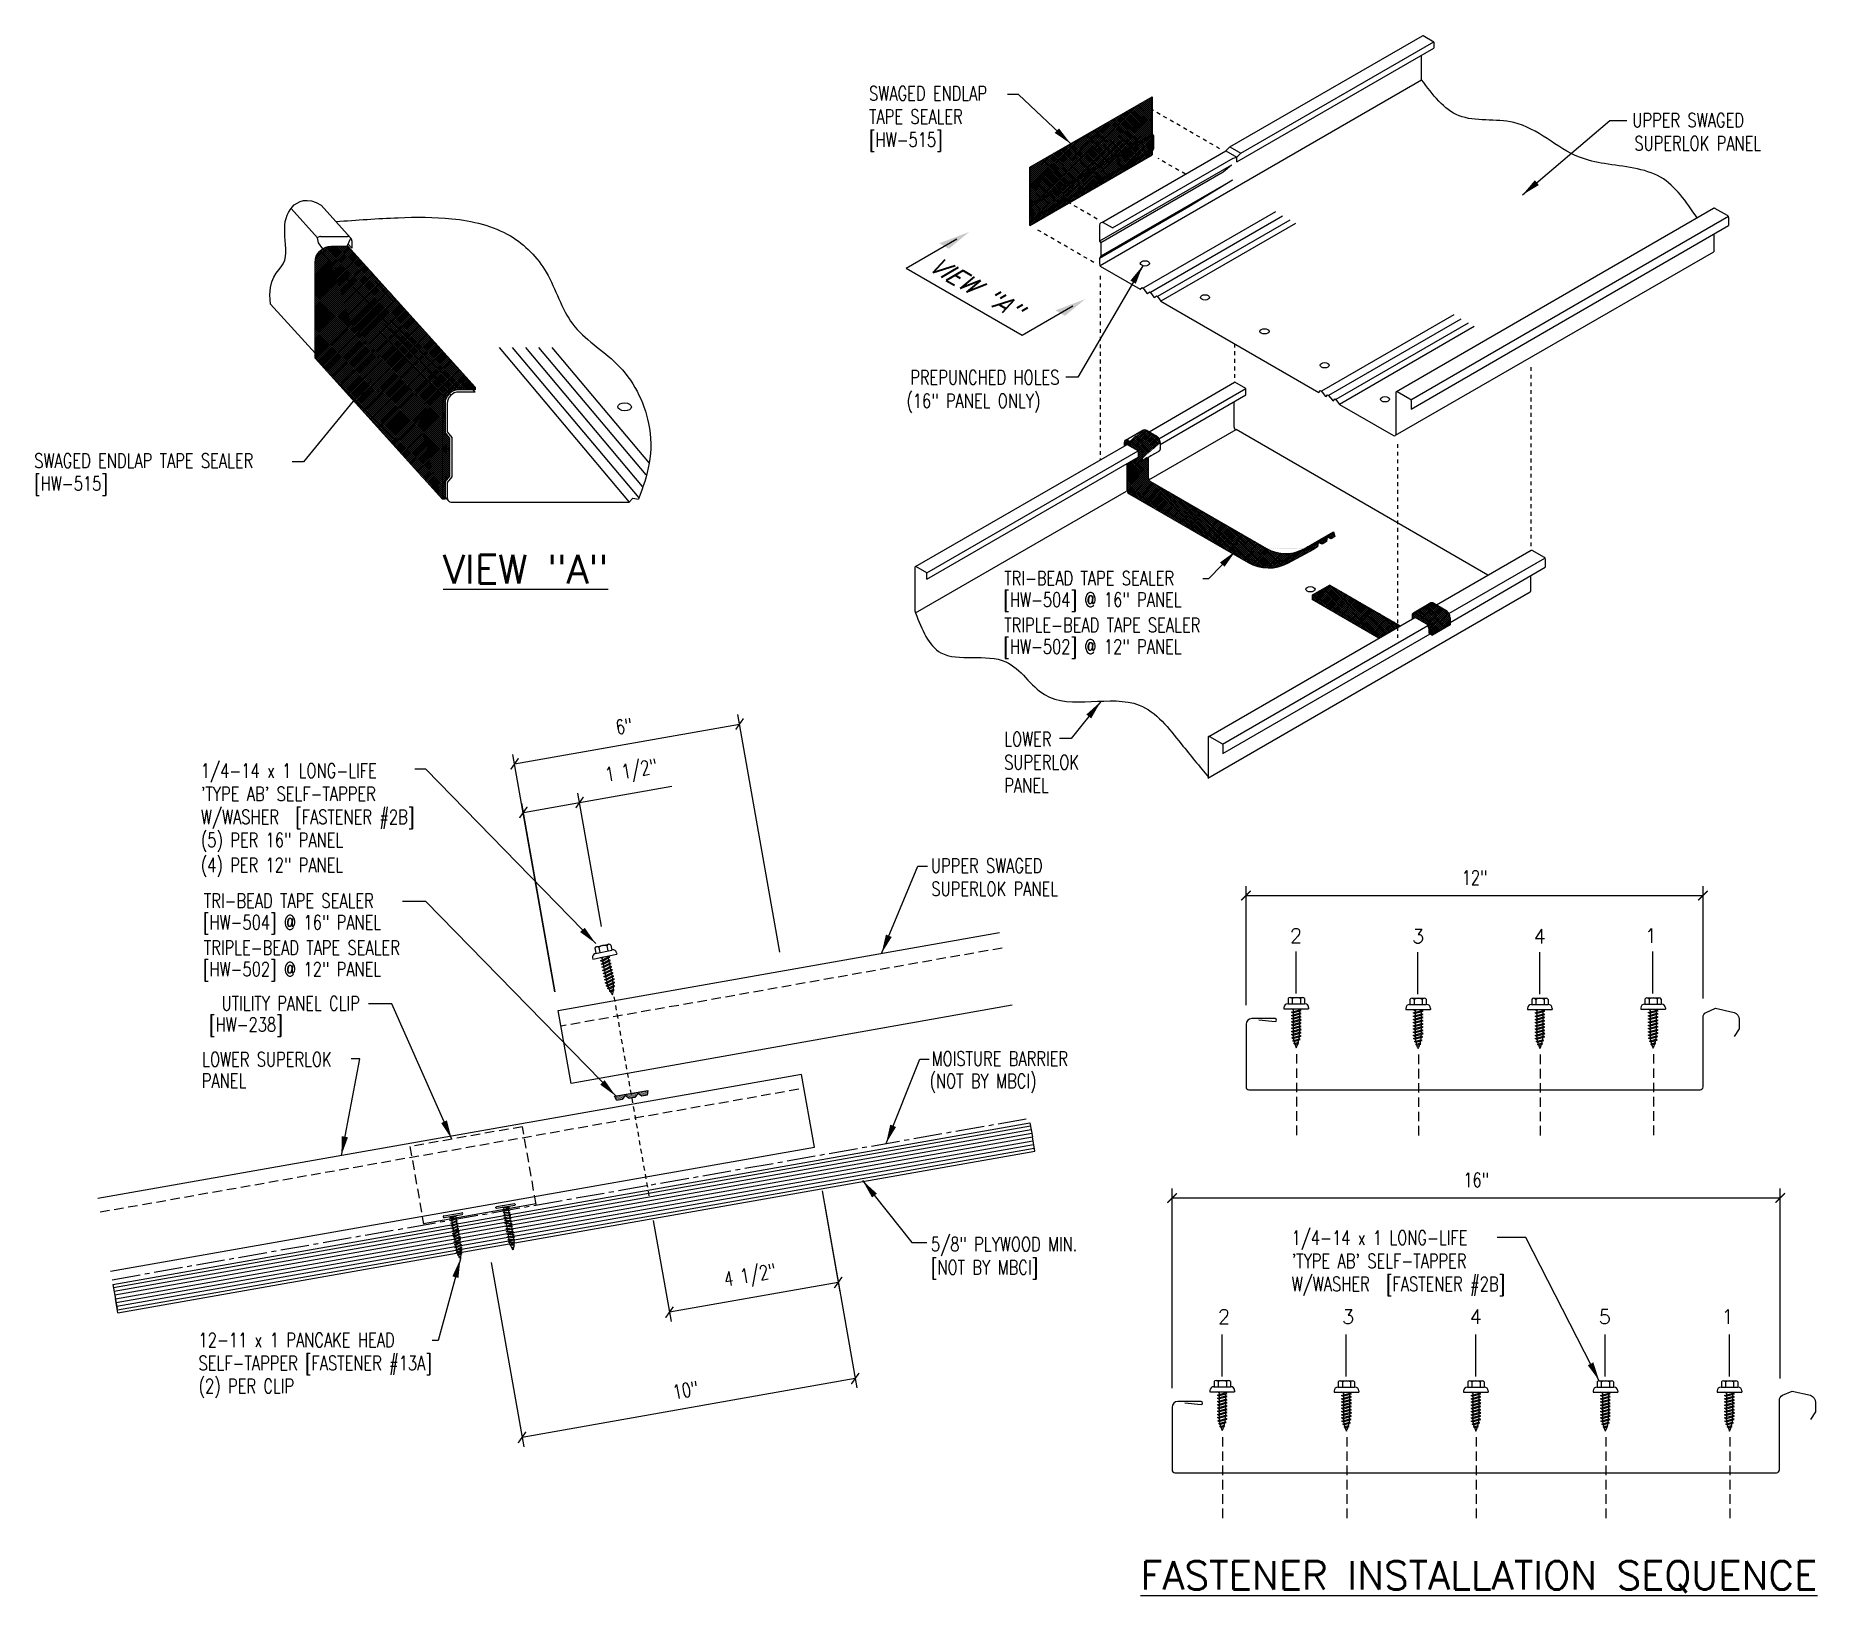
# Model space of a CAD drawing. Header units: inches. Extents: x 1.3 to 48.1, y 3.4 to 44.3.
import ezdxf
from ezdxf.enums import TextEntityAlignment as Align

# ---------------------------------------------------------------- set-up
doc = ezdxf.new("R2010")
doc.units = ezdxf.units.IN
doc.header["$MEASUREMENT"] = 0
for name, pattern in [('CENTER2', [1.125, 0.75, -0.125, 0.125, -0.125]), ('DASH2', [0.1875, 0.125, -0.0625]), ('HIDDEN', [0.375, 0.25, -0.125])]:
    doc.linetypes.add(name, pattern=pattern)
for name, color, linetype in [('BARRIER', 253, 'CENTER2'), ('clip', 5, 'Continuous'), ('DIM', 2, 'Continuous'), ('FASTENER', 9, 'Continuous'), ('PANEL', 11, 'Continuous'), ('TAPE', 8, 'Continuous'), ('TEXT', 2, 'Continuous'), ('WOOD', 3, 'Continuous')]:
    doc.layers.add(name, color=color, linetype=linetype)
doc.styles.add('ANNTEXT', font='romans.shx', dxfattribs={"height": 0.375})
doc.styles.add('TEXT', font='SIMPLEX', dxfattribs={"width": 0.75, "height": 6})
doc.styles.add('TEXT1', font='ROMANS.shx', dxfattribs={"width": 0.75, "height": 0.375})
doc.dimstyles.new('DETAIL', dxfattribs={"dimscale": 4, "dimtxt": 0.375, "dimasz": 0.0625, "dimexe": 0.0625, "dimexo": 0.125, "dimgap": 0.0625, "dimtad": 1, "dimdec": 4, "dimzin": 3, "dimdsep": 46, "dimlunit": 4, "dimtxsty": 'TEXT1', "dimblk": 'ARCHTICK', "dimcen": 0.0625, "dimclrd": 7, "dimclre": 7, "dimclrt": 2, "dimadec": 0, "dimazin": 0, "dimtfac": 0.59375, "dimtdec": 4, "dimtmove": 0, "dimatfit": 3, "dimfxl": 0, "dimfrac": 2, "dimtolj": 1, "dimtzin": 3, "dimarcsym": 0})
doc.dimstyles.new('DETAIL$7', dxfattribs={"dimscale": 4, "dimtxt": 6, "dimasz": 0.125, "dimexe": 0.0625, "dimexo": 0.125, "dimgap": 0.0625, "dimtad": 1, "dimdec": 5, "dimzin": 3, "dimdsep": 46, "dimlunit": 4, "dimtxsty": 'TEXT', "dimblk": 'ARCHTICK', "dimcen": 0.0625, "dimclrd": 7, "dimclre": 7, "dimclrt": 2, "dimadec": 0, "dimazin": 0, "dimtfac": 0.666667, "dimtdec": 5, "dimtmove": 0, "dimatfit": 3, "dimfxl": 0, "dimfrac": 2, "dimtolj": 1, "dimtzin": 3, "dimarcsym": 0})
pattern_1 = [(45, (4.08343, -0.088717), (-0.026516504, 0.026516504), []), (135, (4.08343, -0.088717), (-0.026516504, -0.026516504), [])]
pattern_2 = [(45, (0.17754, 1.330756), (-0.026516504, 0.026516504), []), (135, (0.17754, 1.330756), (-0.026516504, -0.026516504), [])]

msp = doc.modelspace()

# ---------------------------------------------------------------- texts
at = {"layer": 'DIM', "style": 'TEXT1', "oblique": 30}
msp.add_text('VIEW "A"', height=0.45, rotation=330.006428, dxfattribs=at).set_placement((24.74835, 38.19305))
at = {"layer": 'TEXT', "style": 'TEXT1', "width": 0.75}
for s, p in [('SWAGED ENDLAP', (23.22488, 42.62682)), ('TAPE SEALER', (23.22488, 42.01968)), ('UPPER SWAGED', (43.26945, 41.92455)), ('[HW-515]', (23.22488, 41.41254)), ('SUPERLOK PANEL', (43.32302, 41.31741)), ('TRI-BEAD TAPE SEALER', (26.7755, 29.90298)), ('[HW-504] @ 16" PANEL', (26.75334, 29.3382)), ('TRIPLE-BEAD TAPE SEALER', (26.7755, 28.67264)), ('[HW-502] @ 12" PANEL', (26.75334, 28.10785)), ('LOWER', (26.77385, 25.6777)), ('SUPERLOK', (26.77385, 25.07056)), ('PANEL', (26.77385, 24.46342)), ('(4) PER 12" PANEL', (5.67674, 22.37376)), ('UPPER SWAGED', (24.84913, 22.35513)), ('SUPERLOK PANEL', (24.86084, 21.74798)), ('TRI-BEAD TAPE SEALER', (5.75692, 21.43473)), ('[HW-504] @ 16" PANEL', (5.73476, 20.86994)), ('TRIPLE-BEAD TAPE SEALER', (5.75692, 20.20439)), ('[HW-502] @ 12" PANEL', (5.73476, 19.6396)), ('LOWER SUPERLOK', (5.71249, 17.27141)), ('MOISTURE BARRIER', (24.86647, 17.28828)), ('PANEL', (5.70273, 16.71043)), ('(NOT BY MBCI)', (24.81321, 16.70342)), ('5/8" PLYWOOD MIN.', (24.8512, 12.42164)), ('[NOT BY MBCI]', (24.8512, 11.81449))]:
    msp.add_text(s, height=0.375, dxfattribs=at).set_placement(p)
for s, p in [('PREPUNCHED HOLES', (28.22281, 35.17364)), ('(16" PANEL ONLY)', (27.72567, 34.55806)), ('UTILITY PANEL CLIP', (9.85217, 18.74373)), ('[HW-238]', (7.82322, 18.18762))]:
    msp.add_text(s, height=0.375, dxfattribs=at).set_placement(p, align=Align.RIGHT)
at = {"layer": 'TEXT', "color": 6, "style": 'TEXT1'}
msp.add_text('%%UVIEW "A"', height=0.75, dxfattribs=at).set_placement((12.0386, 29.95395))
at = {"layer": 'TEXT', "style": 'ANNTEXT'}
for s, p in [('2', (34.43597, 20.51625)), ('3', (37.64336, 20.50542)), ('4', (40.83726, 20.50542)), ('1', (43.75911, 20.51625)), ('2', (32.54483, 10.51685)), ('3', (35.80483, 10.51685)), ('4', (39.15644, 10.51685)), ('5', (42.54607, 10.51685)), ('1', (45.76633, 10.51685))]:
    msp.add_text(s, height=0.375, dxfattribs=at).set_placement(p, align=Align.CENTER)
at = {"layer": 'TEXT', "color": 2, "style": 'TEXT1'}
msp.add_text('%%UFASTENER INSTALLATION SEQUENCE', height=0.75, dxfattribs=at).set_placement((39.23991, 3.54091), align=Align.CENTER)
at = {"layer": 'TEXT', "color": 2, "char_height": 0.375, "attachment_point": 5, "style": 'TEXT1'}
for s, insert in [('\\A1;12"', (39.1247, 22.23229)), ('\\A1;16"', (39.16699, 14.29417))]:
    msp.add_mtext(s, dxfattribs=dict(at, insert=insert))

# ---------------------------------------------------------------- blocks, each defined once
blk = doc.blocks.new('_ArchTick')
at = {"color": 0, "linetype": 'ByBlock', "const_width": 0.15}
blk.add_lwpolyline([(-0.5, -0.5), (0.5, 0.5)], dxfattribs=at)
blk = doc.blocks.new('*D9')
at = {"layer": 'DEFPOINTS', "color": 0}
for p in [(21.903, 14.506), (17.472, 13.724), (17.983, 10.822)]:
    blk.add_point(p, dxfattribs=at)
at = {"layer": 'DIM', "color": 7, "lineweight": -2}
for p, q in [((21.99, 14.013), (22.458, 11.357)), ((17.559, 13.232), (18.027, 10.576)), ((22.415, 11.604), (17.983, 10.822))]:
    blk.add_line(p, q, dxfattribs=at)
at = {"layer": 'DIM', "color": 7, "lineweight": -2, "xscale": 0.25, "yscale": 0.25, "zscale": 0.25}
for p, rotation in [((22.415, 11.604), 10.00000000000028), ((17.983, 10.822), 190.0000000000003)]:
    blk.add_blockref('_ArchTick', p, dxfattribs=dict(at, rotation=rotation))
at = {"layer": 'DIM', "color": 2, "insert": (20.106, 11.741), "char_height": 0.375, "attachment_point": 5, "rotation": 10, "style": 'TEXT1'}
blk.add_mtext('\\A1;4 1/2"', dxfattribs=at)
blk = doc.blocks.new('*D10')
at = {"layer": 'DEFPOINTS', "color": 0}
for p in [(19.825, 26.262), (20.973, 19.785), (15.064, 18.738)]:
    blk.add_point(p, dxfattribs=at)
at = {"layer": 'DIM', "color": 7, "lineweight": -2}
for p, q in [((13.917, 25.216), (19.825, 26.262)), ((20.885, 20.277), (19.782, 26.508)), ((14.977, 19.231), (13.874, 25.462))]:
    blk.add_line(p, q, dxfattribs=at)
at = {"layer": 'DIM', "color": 7, "lineweight": -2, "xscale": 0.25, "yscale": 0.25, "zscale": 0.25}
for p, rotation in [((19.825, 26.262), 10.04325831607526), ((13.917, 25.216), 190.0432583160753)]:
    blk.add_blockref('_ArchTick', p, dxfattribs=dict(at, rotation=rotation))
at = {"layer": 'DIM', "color": 2, "insert": (16.789, 26.205), "char_height": 0.375, "attachment_point": 5, "rotation": 10.0433, "style": 'TEXT1'}
blk.add_mtext('\\A1;6"', dxfattribs=at)
blk = doc.blocks.new('*D11')
at = {"layer": 'DEFPOINTS', "color": 0}
for p in [(15.624, 24.203), (16.285, 20.455), (15.064, 18.738)]:
    blk.add_point(p, dxfattribs=at)
at = {"layer": 'DIM', "color": 7, "lineweight": -2}
for p, q in [((16.198, 20.947), (15.581, 24.449)), ((15.624, 24.203), (18.046, 24.63)), ((14.978, 19.231), (14.103, 24.189)), ((14.147, 23.943), (15.624, 24.203))]:
    blk.add_line(p, q, dxfattribs=at)
at = {"layer": 'DIM', "color": 7, "lineweight": -2, "xscale": 0.25, "yscale": 0.25, "zscale": 0.25}
for p, rotation in [((15.624, 24.203), 9.999999999999964), ((14.147, 23.943), 190)]:
    blk.add_blockref('_ArchTick', p, dxfattribs=dict(at, rotation=rotation))
at = {"layer": 'DIM', "color": 2, "insert": (16.988, 24.988), "char_height": 0.375, "attachment_point": 5, "rotation": 10, "style": 'TEXT1'}
blk.add_mtext('\\A1;1 1/2"', dxfattribs=at)
blk = doc.blocks.new('*X2')
at = {"color": 0}
for p, q in [((-0.434, 0.135), (-0.434, 0.135)), ((-0.434, 0.123), (-0.434, 0.123)), ((-0.422, 0.141), (-0.422, 0.141)), ((-0.422, 0.129), (-0.422, 0.129)), ((-0.422, 0.117), (-0.422, 0.117)), ((-0.422, 0.105), (-0.422, 0.105)), ((-0.422, 0.094), (-0.422, 0.094)), ((-0.422, 0.082), (-0.422, 0.082)), ((-0.41, 0.135), (-0.41, 0.135)), ((-0.41, 0.123), (-0.41, 0.123)), ((-0.41, 0.111), (-0.41, 0.111)), ((-0.41, 0.1), (-0.41, 0.1)), ((-0.41, 0.088), (-0.41, 0.088)), ((-0.41, 0.076), (-0.41, 0.076)), ((-0.41, 0.064), (-0.41, 0.064)), ((-0.41, 0.053), (-0.41, 0.053)), ((-0.41, 0.041), (-0.41, 0.041)), ((-0.398, 0.141), (-0.398, 0.141)), ((-0.398, 0.129), (-0.398, 0.129)), ((-0.398, 0.117), (-0.398, 0.117)), ((-0.398, 0.105), (-0.398, 0.105)), ((-0.398, 0.094), (-0.398, 0.094)), ((-0.398, 0.082), (-0.398, 0.082)), ((-0.398, 0.07), (-0.398, 0.07)), ((-0.398, 0.059), (-0.398, 0.059)), ((-0.398, 0.047), (-0.398, 0.047)), ((-0.398, 0.035), (-0.398, 0.035)), ((-0.398, 0.023), (-0.398, 0.023)), ((-0.387, 0.135), (-0.387, 0.135)), ((-0.387, 0.123), (-0.387, 0.123)), ((-0.387, 0.111), (-0.387, 0.111)), ((-0.387, 0.1), (-0.387, 0.1)), ((-0.387, 0.088), (-0.387, 0.088)), ((-0.387, 0.076), (-0.387, 0.076)), ((-0.387, 0.064), (-0.387, 0.064)), ((-0.387, 0.053), (-0.387, 0.053)), ((-0.387, 0.041), (-0.387, 0.041)), ((-0.387, 0.029), (-0.387, 0.029)), ((-0.375, 0.141), (-0.375, 0.141)), ((-0.375, 0.129), (-0.375, 0.129)), ((-0.375, 0.117), (-0.375, 0.117)), ((-0.375, 0.105), (-0.375, 0.105)), ((-0.375, 0.094), (-0.375, 0.094)), ((-0.375, 0.082), (-0.375, 0.082)), ((-0.375, 0.07), (-0.375, 0.07)), ((-0.375, 0.059), (-0.375, 0.059)), ((-0.375, 0.047), (-0.375, 0.047)), ((-0.375, 0.035), (-0.375, 0.035)), ((-0.375, 0.023), (-0.375, 0.023)), ((-0.363, 0.135), (-0.363, 0.135)), ((-0.363, 0.123), (-0.363, 0.123)), ((-0.363, 0.111), (-0.363, 0.111)), ((-0.363, 0.1), (-0.363, 0.1)), ((-0.363, 0.088), (-0.363, 0.088)), ((-0.363, 0.076), (-0.363, 0.076)), ((-0.363, 0.064), (-0.363, 0.064)), ((-0.363, 0.053), (-0.363, 0.053)), ((-0.363, 0.041), (-0.363, 0.041)), ((-0.363, 0.029), (-0.363, 0.029)), ((-0.352, 0.141), (-0.352, 0.141)), ((-0.352, 0.129), (-0.352, 0.129)), ((-0.352, 0.117), (-0.352, 0.117)), ((-0.352, 0.105), (-0.352, 0.105)), ((-0.352, 0.094), (-0.352, 0.094)), ((-0.352, 0.082), (-0.352, 0.082)), ((-0.352, 0.07), (-0.352, 0.07)), ((-0.352, 0.059), (-0.352, 0.059)), ((-0.352, 0.047), (-0.352, 0.047)), ((-0.352, 0.035), (-0.352, 0.035)), ((-0.352, 0.023), (-0.352, 0.023)), ((-0.34, 0.135), (-0.34, 0.135)), ((-0.34, 0.123), (-0.34, 0.123)), ((-0.34, 0.111), (-0.34, 0.111)), ((-0.34, 0.1), (-0.34, 0.1)), ((-0.34, 0.088), (-0.34, 0.088)), ((-0.34, 0.076), (-0.34, 0.076)), ((-0.34, 0.064), (-0.34, 0.064)), ((-0.34, 0.053), (-0.34, 0.053)), ((-0.34, 0.041), (-0.34, 0.041)), ((-0.34, 0.029), (-0.34, 0.029)), ((-0.328, 0.141), (-0.328, 0.141)), ((-0.328, 0.129), (-0.328, 0.129)), ((-0.328, 0.117), (-0.328, 0.117)), ((-0.328, 0.105), (-0.328, 0.105)), ((-0.328, 0.094), (-0.328, 0.094)), ((-0.328, 0.082), (-0.328, 0.082)), ((-0.328, 0.07), (-0.328, 0.07)), ((-0.328, 0.059), (-0.328, 0.059)), ((-0.328, 0.047), (-0.328, 0.047)), ((-0.328, 0.035), (-0.328, 0.035)), ((-0.328, 0.023), (-0.328, 0.023)), ((-0.316, 0.135), (-0.316, 0.135)), ((-0.316, 0.123), (-0.316, 0.123)), ((-0.316, 0.111), (-0.316, 0.111)), ((-0.316, 0.1), (-0.316, 0.1)), ((-0.316, 0.088), (-0.316, 0.088)), ((-0.316, 0.076), (-0.316, 0.076)), ((-0.316, 0.064), (-0.316, 0.064)), ((-0.316, 0.053), (-0.316, 0.053)), ((-0.316, 0.041), (-0.316, 0.041)), ((-0.316, 0.029), (-0.316, 0.029)), ((-0.305, 0.141), (-0.305, 0.141)), ((-0.305, 0.129), (-0.305, 0.129)), ((-0.305, 0.117), (-0.305, 0.117)), ((-0.305, 0.105), (-0.305, 0.105)), ((-0.305, 0.094), (-0.305, 0.094)), ((-0.305, 0.082), (-0.305, 0.082)), ((-0.305, 0.07), (-0.305, 0.07)), ((-0.305, 0.059), (-0.305, 0.059)), ((-0.305, 0.047), (-0.305, 0.047)), ((-0.305, 0.035), (-0.305, 0.035)), ((-0.305, 0.023), (-0.305, 0.023)), ((-0.293, 0.135), (-0.293, 0.135)), ((-0.293, 0.123), (-0.293, 0.123)), ((-0.293, 0.111), (-0.293, 0.111)), ((-0.293, 0.1), (-0.293, 0.1)), ((-0.293, 0.088), (-0.293, 0.088)), ((-0.293, 0.076), (-0.293, 0.076)), ((-0.293, 0.064), (-0.293, 0.064)), ((-0.293, 0.053), (-0.293, 0.053)), ((-0.293, 0.041), (-0.293, 0.041)), ((-0.293, 0.029), (-0.293, 0.029)), ((-0.281, 0.141), (-0.281, 0.141)), ((-0.281, 0.129), (-0.281, 0.129)), ((-0.281, 0.117), (-0.281, 0.117)), ((-0.281, 0.105), (-0.281, 0.105)), ((-0.281, 0.094), (-0.281, 0.094)), ((-0.281, 0.082), (-0.281, 0.082)), ((-0.281, 0.07), (-0.281, 0.07)), ((-0.281, 0.059), (-0.281, 0.059)), ((-0.281, 0.047), (-0.281, 0.047)), ((-0.281, 0.035), (-0.281, 0.035)), ((-0.281, 0.023), (-0.281, 0.023)), ((-0.27, 0.135), (-0.27, 0.135)), ((-0.27, 0.123), (-0.27, 0.123)), ((-0.27, 0.111), (-0.27, 0.111)), ((-0.27, 0.1), (-0.27, 0.1)), ((-0.27, 0.088), (-0.27, 0.088)), ((-0.27, 0.076), (-0.27, 0.076)), ((-0.27, 0.064), (-0.27, 0.064)), ((-0.27, 0.053), (-0.27, 0.053)), ((-0.27, 0.041), (-0.27, 0.041)), ((-0.27, 0.029), (-0.27, 0.029)), ((-0.258, 0.141), (-0.258, 0.141)), ((-0.258, 0.129), (-0.258, 0.129)), ((-0.258, 0.117), (-0.258, 0.117)), ((-0.258, 0.105), (-0.258, 0.105)), ((-0.258, 0.094), (-0.258, 0.094)), ((-0.258, 0.082), (-0.258, 0.082)), ((-0.258, 0.07), (-0.258, 0.07)), ((-0.258, 0.059), (-0.258, 0.059)), ((-0.258, 0.047), (-0.258, 0.047)), ((-0.258, 0.035), (-0.258, 0.035)), ((-0.258, 0.023), (-0.258, 0.023)), ((-0.246, 0.135), (-0.246, 0.135)), ((-0.246, 0.123), (-0.246, 0.123)), ((-0.246, 0.111), (-0.246, 0.111)), ((-0.246, 0.1), (-0.246, 0.1)), ((-0.246, 0.088), (-0.246, 0.088)), ((-0.246, 0.076), (-0.246, 0.076)), ((-0.246, 0.064), (-0.246, 0.064)), ((-0.246, 0.053), (-0.246, 0.053)), ((-0.246, 0.041), (-0.246, 0.041)), ((-0.234, 0.141), (-0.234, 0.141)), ((-0.234, 0.129), (-0.234, 0.129)), ((-0.234, 0.117), (-0.234, 0.117)), ((-0.234, 0.105), (-0.234, 0.105)), ((-0.234, 0.094), (-0.234, 0.094)), ((-0.234, 0.082), (-0.234, 0.082)), ((-0.234, 0.07), (-0.234, 0.07)), ((-0.234, 0.059), (-0.234, 0.059)), ((-0.234, 0.047), (-0.234, 0.047)), ((-0.223, 0.135), (-0.223, 0.135)), ((-0.223, 0.123), (-0.223, 0.123)), ((-0.223, 0.111), (-0.223, 0.111)), ((-0.223, 0.1), (-0.223, 0.1)), ((-0.223, 0.088), (-0.223, 0.088)), ((-0.223, 0.076), (-0.223, 0.076)), ((-0.223, 0.064), (-0.223, 0.064)), ((-0.211, 0.141), (-0.211, 0.141)), ((-0.211, 0.129), (-0.211, 0.129)), ((-0.211, 0.117), (-0.211, 0.117)), ((-0.211, 0.105), (-0.211, 0.105)), ((-0.211, 0.094), (-0.211, 0.094)), ((-0.211, 0.082), (-0.211, 0.082)), ((-0.211, 0.07), (-0.211, 0.07)), ((-0.199, 0.135), (-0.199, 0.135)), ((-0.199, 0.123), (-0.199, 0.123)), ((-0.199, 0.111), (-0.199, 0.111)), ((-0.199, 0.1), (-0.199, 0.1)), ((-0.199, 0.088), (-0.199, 0.088)), ((-0.188, 0.141), (-0.188, 0.141)), ((-0.188, 0.129), (-0.188, 0.129)), ((-0.188, 0.117), (-0.188, 0.117)), ((-0.188, 0.105), (-0.188, 0.105)), ((-0.188, 0.094), (-0.188, 0.094)), ((-0.176, 0.135), (-0.176, 0.135)), ((-0.176, 0.123), (-0.176, 0.123)), ((-0.176, 0.111), (-0.176, 0.111)), ((-0.164, 0.141), (-0.164, 0.141)), ((-0.164, 0.129), (-0.164, 0.129)), ((-0.164, 0.117), (-0.164, 0.117)), ((-0.164, 0.105), (-0.164, 0.105)), ((-0.152, 0.135), (-0.152, 0.135)), ((-0.152, 0.123), (-0.152, 0.123)), ((-0.152, 0.111), (-0.152, 0.111)), ((-0.152, 0.1), (-0.152, 0.1)), ((-0.141, 0.141), (-0.141, 0.141)), ((-0.141, 0.129), (-0.141, 0.129)), ((-0.141, 0.117), (-0.141, 0.117)), ((-0.141, 0.105), (-0.141, 0.105)), ((-0.141, 0.094), (-0.141, 0.094)), ((-0.141, 0.082), (-0.141, 0.082)), ((-0.129, 0.135), (-0.129, 0.135)), ((-0.129, 0.123), (-0.129, 0.123)), ((-0.129, 0.111), (-0.129, 0.111)), ((-0.129, 0.1), (-0.129, 0.1)), ((-0.129, 0.088), (-0.129, 0.088)), ((-0.129, 0.076), (-0.129, 0.076)), ((-0.117, 0.141), (-0.117, 0.141)), ((-0.117, 0.129), (-0.117, 0.129)), ((-0.117, 0.117), (-0.117, 0.117)), ((-0.117, 0.105), (-0.117, 0.105)), ((-0.117, 0.094), (-0.117, 0.094)), ((-0.117, 0.082), (-0.117, 0.082)), ((-0.117, 0.07), (-0.117, 0.07)), ((-0.117, 0.059), (-0.117, 0.059)), ((-0.105, 0.135), (-0.105, 0.135)), ((-0.105, 0.123), (-0.105, 0.123)), ((-0.105, 0.111), (-0.105, 0.111)), ((-0.105, 0.1), (-0.105, 0.1)), ((-0.105, 0.088), (-0.105, 0.088)), ((-0.105, 0.076), (-0.105, 0.076)), ((-0.105, 0.064), (-0.105, 0.064)), ((-0.105, 0.053), (-0.105, 0.053)), ((-0.094, 0.141), (-0.094, 0.141)), ((-0.094, 0.129), (-0.094, 0.129)), ((-0.094, 0.117), (-0.094, 0.117)), ((-0.094, 0.105), (-0.094, 0.105)), ((-0.094, 0.094), (-0.094, 0.094)), ((-0.094, 0.082), (-0.094, 0.082)), ((-0.094, 0.07), (-0.094, 0.07)), ((-0.094, 0.059), (-0.094, 0.059)), ((-0.094, 0.047), (-0.094, 0.047)), ((-0.094, 0.035), (-0.094, 0.035)), ((-0.082, 0.135), (-0.082, 0.135)), ((-0.082, 0.123), (-0.082, 0.123)), ((-0.082, 0.111), (-0.082, 0.111)), ((-0.082, 0.1), (-0.082, 0.1)), ((-0.082, 0.088), (-0.082, 0.088)), ((-0.082, 0.076), (-0.082, 0.076)), ((-0.082, 0.064), (-0.082, 0.064)), ((-0.082, 0.053), (-0.082, 0.053)), ((-0.082, 0.041), (-0.082, 0.041)), ((-0.082, 0.029), (-0.082, 0.029)), ((-0.07, 0.141), (-0.07, 0.141)), ((-0.07, 0.129), (-0.07, 0.129)), ((-0.07, 0.117), (-0.07, 0.117)), ((-0.07, 0.105), (-0.07, 0.105)), ((-0.07, 0.094), (-0.07, 0.094)), ((-0.07, 0.082), (-0.07, 0.082)), ((-0.07, 0.07), (-0.07, 0.07)), ((-0.07, 0.059), (-0.07, 0.059)), ((-0.07, 0.047), (-0.07, 0.047)), ((-0.07, 0.035), (-0.07, 0.035)), ((-0.07, 0.023), (-0.07, 0.023)), ((-0.059, 0.135), (-0.059, 0.135)), ((-0.059, 0.123), (-0.059, 0.123)), ((-0.059, 0.111), (-0.059, 0.111)), ((-0.059, 0.1), (-0.059, 0.1)), ((-0.059, 0.088), (-0.059, 0.088)), ((-0.059, 0.076), (-0.059, 0.076)), ((-0.059, 0.064), (-0.059, 0.064)), ((-0.059, 0.053), (-0.059, 0.053)), ((-0.059, 0.041), (-0.059, 0.041)), ((-0.059, 0.029), (-0.059, 0.029)), ((-0.047, 0.141), (-0.047, 0.141)), ((-0.047, 0.129), (-0.047, 0.129)), ((-0.047, 0.117), (-0.047, 0.117)), ((-0.047, 0.105), (-0.047, 0.105)), ((-0.047, 0.094), (-0.047, 0.094)), ((-0.047, 0.082), (-0.047, 0.082)), ((-0.047, 0.07), (-0.047, 0.07)), ((-0.047, 0.059), (-0.047, 0.059)), ((-0.047, 0.047), (-0.047, 0.047)), ((-0.047, 0.035), (-0.047, 0.035)), ((-0.047, 0.023), (-0.047, 0.023)), ((-0.035, 0.135), (-0.035, 0.135)), ((-0.035, 0.123), (-0.035, 0.123)), ((-0.035, 0.111), (-0.035, 0.111)), ((-0.035, 0.1), (-0.035, 0.1)), ((-0.035, 0.088), (-0.035, 0.088)), ((-0.035, 0.076), (-0.035, 0.076)), ((-0.035, 0.064), (-0.035, 0.064)), ((-0.035, 0.053), (-0.035, 0.053)), ((-0.035, 0.041), (-0.035, 0.041)), ((-0.035, 0.029), (-0.035, 0.029)), ((-0.023, 0.141), (-0.023, 0.141)), ((-0.023, 0.129), (-0.023, 0.129)), ((-0.023, 0.117), (-0.023, 0.117)), ((-0.023, 0.105), (-0.023, 0.105)), ((-0.023, 0.094), (-0.023, 0.094)), ((-0.023, 0.082), (-0.023, 0.082)), ((-0.023, 0.07), (-0.023, 0.07)), ((-0.023, 0.059), (-0.023, 0.059)), ((-0.023, 0.047), (-0.023, 0.047)), ((-0.023, 0.035), (-0.023, 0.035)), ((-0.023, 0.023), (-0.023, 0.023)), ((-0.012, 0.135), (-0.012, 0.135)), ((-0.012, 0.123), (-0.012, 0.123)), ((-0.012, 0.111), (-0.012, 0.111)), ((-0.012, 0.1), (-0.012, 0.1)), ((-0.012, 0.088), (-0.012, 0.088)), ((-0.012, 0.076), (-0.012, 0.076)), ((-0.012, 0.064), (-0.012, 0.064)), ((-0.012, 0.053), (-0.012, 0.053)), ((-0.012, 0.041), (-0.012, 0.041)), ((-0.012, 0.029), (-0.012, 0.029)), ((0, 0.141), (0, 0.141)), ((0, 0.129), (0, 0.129)), ((0, 0.117), (0, 0.117)), ((0, 0.105), (0, 0.105)), ((0, 0.094), (0, 0.094)), ((0, 0.082), (0, 0.082)), ((0, 0.07), (0, 0.07)), ((0, 0.059), (0, 0.059)), ((0, 0.047), (0, 0.047)), ((0, 0.035), (0, 0.035)), ((0, 0.023), (0, 0.023)), ((0.012, 0.135), (0.012, 0.135)), ((0.012, 0.123), (0.012, 0.123)), ((0.012, 0.111), (0.012, 0.111)), ((0.012, 0.1), (0.012, 0.1)), ((0.012, 0.088), (0.012, 0.088)), ((0.012, 0.076), (0.012, 0.076)), ((0.012, 0.064), (0.012, 0.064)), ((0.012, 0.053), (0.012, 0.053)), ((0.012, 0.041), (0.012, 0.041)), ((0.012, 0.029), (0.012, 0.029)), ((0.023, 0.141), (0.023, 0.141)), ((0.023, 0.129), (0.023, 0.129)), ((0.023, 0.117), (0.023, 0.117)), ((0.023, 0.105), (0.023, 0.105)), ((0.023, 0.094), (0.023, 0.094)), ((0.023, 0.082), (0.023, 0.082)), ((0.023, 0.07), (0.023, 0.07)), ((0.023, 0.059), (0.023, 0.059)), ((0.023, 0.047), (0.023, 0.047)), ((0.023, 0.035), (0.023, 0.035)), ((0.023, 0.023), (0.023, 0.023)), ((0.035, 0.135), (0.035, 0.135)), ((0.035, 0.123), (0.035, 0.123)), ((0.035, 0.111), (0.035, 0.111)), ((0.035, 0.1), (0.035, 0.1)), ((0.035, 0.088), (0.035, 0.088)), ((0.035, 0.076), (0.035, 0.076)), ((0.035, 0.064), (0.035, 0.064)), ((0.035, 0.053), (0.035, 0.053)), ((0.035, 0.041), (0.035, 0.041)), ((0.035, 0.029), (0.035, 0.029)), ((0.047, 0.141), (0.047, 0.141)), ((0.047, 0.129), (0.047, 0.129)), ((0.047, 0.117), (0.047, 0.117)), ((0.047, 0.105), (0.047, 0.105)), ((0.047, 0.094), (0.047, 0.094)), ((0.047, 0.082), (0.047, 0.082)), ((0.047, 0.07), (0.047, 0.07)), ((0.047, 0.059), (0.047, 0.059)), ((0.047, 0.047), (0.047, 0.047)), ((0.047, 0.035), (0.047, 0.035)), ((0.047, 0.023), (0.047, 0.023)), ((0.059, 0.135), (0.059, 0.135)), ((0.059, 0.123), (0.059, 0.123)), ((0.059, 0.111), (0.059, 0.111)), ((0.059, 0.1), (0.059, 0.1)), ((0.059, 0.088), (0.059, 0.088)), ((0.059, 0.076), (0.059, 0.076)), ((0.059, 0.064), (0.059, 0.064)), ((0.059, 0.053), (0.059, 0.053)), ((0.059, 0.041), (0.059, 0.041)), ((0.059, 0.029), (0.059, 0.029)), ((0.07, 0.141), (0.07, 0.141)), ((0.07, 0.129), (0.07, 0.129)), ((0.07, 0.117), (0.07, 0.117)), ((0.07, 0.105), (0.07, 0.105)), ((0.07, 0.094), (0.07, 0.094)), ((0.07, 0.082), (0.07, 0.082)), ((0.07, 0.07), (0.07, 0.07)), ((0.07, 0.059), (0.07, 0.059)), ((0.07, 0.047), (0.07, 0.047)), ((0.07, 0.035), (0.07, 0.035)), ((0.07, 0.023), (0.07, 0.023)), ((0.082, 0.135), (0.082, 0.135)), ((0.082, 0.123), (0.082, 0.123)), ((0.082, 0.111), (0.082, 0.111)), ((0.082, 0.1), (0.082, 0.1)), ((0.082, 0.088), (0.082, 0.088)), ((0.082, 0.076), (0.082, 0.076)), ((0.082, 0.064), (0.082, 0.064)), ((0.082, 0.053), (0.082, 0.053)), ((0.082, 0.041), (0.082, 0.041)), ((0.082, 0.029), (0.082, 0.029)), ((0.094, 0.141), (0.094, 0.141)), ((0.094, 0.129), (0.094, 0.129)), ((0.094, 0.117), (0.094, 0.117)), ((0.094, 0.105), (0.094, 0.105)), ((0.094, 0.094), (0.094, 0.094)), ((0.094, 0.082), (0.094, 0.082)), ((0.094, 0.07), (0.094, 0.07)), ((0.094, 0.059), (0.094, 0.059)), ((0.094, 0.047), (0.094, 0.047)), ((0.094, 0.035), (0.094, 0.035)), ((0.105, 0.135), (0.105, 0.135)), ((0.105, 0.123), (0.105, 0.123)), ((0.105, 0.111), (0.105, 0.111)), ((0.105, 0.1), (0.105, 0.1)), ((0.105, 0.088), (0.105, 0.088)), ((0.105, 0.076), (0.105, 0.076)), ((0.105, 0.064), (0.105, 0.064)), ((0.105, 0.053), (0.105, 0.053)), ((0.117, 0.141), (0.117, 0.141)), ((0.117, 0.129), (0.117, 0.129)), ((0.117, 0.117), (0.117, 0.117)), ((0.117, 0.105), (0.117, 0.105)), ((0.117, 0.094), (0.117, 0.094)), ((0.117, 0.082), (0.117, 0.082)), ((0.117, 0.07), (0.117, 0.07)), ((0.117, 0.059), (0.117, 0.059)), ((0.129, 0.135), (0.129, 0.135)), ((0.129, 0.123), (0.129, 0.123)), ((0.129, 0.111), (0.129, 0.111)), ((0.129, 0.1), (0.129, 0.1)), ((0.129, 0.088), (0.129, 0.088)), ((0.129, 0.076), (0.129, 0.076)), ((0.141, 0.141), (0.141, 0.141)), ((0.141, 0.129), (0.141, 0.129)), ((0.141, 0.117), (0.141, 0.117)), ((0.141, 0.105), (0.141, 0.105)), ((0.141, 0.094), (0.141, 0.094)), ((0.141, 0.082), (0.141, 0.082)), ((0.152, 0.135), (0.152, 0.135)), ((0.152, 0.123), (0.152, 0.123)), ((0.152, 0.111), (0.152, 0.111)), ((0.152, 0.1), (0.152, 0.1)), ((0.164, 0.141), (0.164, 0.141)), ((0.164, 0.129), (0.164, 0.129)), ((0.164, 0.117), (0.164, 0.117)), ((0.164, 0.105), (0.164, 0.105)), ((0.176, 0.135), (0.176, 0.135)), ((0.176, 0.123), (0.176, 0.123)), ((0.176, 0.111), (0.176, 0.111)), ((0.188, 0.141), (0.188, 0.141)), ((0.188, 0.129), (0.188, 0.129)), ((0.188, 0.117), (0.188, 0.117)), ((0.188, 0.105), (0.188, 0.105)), ((0.188, 0.094), (0.188, 0.094)), ((0.199, 0.135), (0.199, 0.135)), ((0.199, 0.123), (0.199, 0.123)), ((0.199, 0.111), (0.199, 0.111)), ((0.199, 0.1), (0.199, 0.1)), ((0.199, 0.088), (0.199, 0.088)), ((0.211, 0.141), (0.211, 0.141)), ((0.211, 0.129), (0.211, 0.129)), ((0.211, 0.117), (0.211, 0.117)), ((0.211, 0.105), (0.211, 0.105)), ((0.211, 0.094), (0.211, 0.094)), ((0.211, 0.082), (0.211, 0.082)), ((0.211, 0.07), (0.211, 0.07)), ((0.223, 0.135), (0.223, 0.135)), ((0.223, 0.123), (0.223, 0.123)), ((0.223, 0.111), (0.223, 0.111)), ((0.223, 0.1), (0.223, 0.1)), ((0.223, 0.088), (0.223, 0.088)), ((0.223, 0.076), (0.223, 0.076)), ((0.223, 0.064), (0.223, 0.064)), ((0.234, 0.141), (0.234, 0.141)), ((0.234, 0.129), (0.234, 0.129)), ((0.234, 0.117), (0.234, 0.117)), ((0.234, 0.105), (0.234, 0.105)), ((0.234, 0.094), (0.234, 0.094)), ((0.234, 0.082), (0.234, 0.082)), ((0.234, 0.07), (0.234, 0.07)), ((0.234, 0.059), (0.234, 0.059)), ((0.234, 0.047), (0.234, 0.047)), ((0.246, 0.135), (0.246, 0.135)), ((0.246, 0.123), (0.246, 0.123)), ((0.246, 0.111), (0.246, 0.111)), ((0.246, 0.1), (0.246, 0.1)), ((0.246, 0.088), (0.246, 0.088)), ((0.246, 0.076), (0.246, 0.076)), ((0.246, 0.064), (0.246, 0.064)), ((0.246, 0.053), (0.246, 0.053)), ((0.246, 0.041), (0.246, 0.041)), ((0.258, 0.141), (0.258, 0.141)), ((0.258, 0.129), (0.258, 0.129)), ((0.258, 0.117), (0.258, 0.117)), ((0.258, 0.105), (0.258, 0.105)), ((0.258, 0.094), (0.258, 0.094)), ((0.258, 0.082), (0.258, 0.082)), ((0.258, 0.07), (0.258, 0.07)), ((0.258, 0.059), (0.258, 0.059)), ((0.258, 0.047), (0.258, 0.047)), ((0.258, 0.035), (0.258, 0.035)), ((0.258, 0.023), (0.258, 0.023)), ((0.27, 0.135), (0.27, 0.135)), ((0.27, 0.123), (0.27, 0.123)), ((0.27, 0.111), (0.27, 0.111)), ((0.27, 0.1), (0.27, 0.1)), ((0.27, 0.088), (0.27, 0.088)), ((0.27, 0.076), (0.27, 0.076)), ((0.27, 0.064), (0.27, 0.064)), ((0.27, 0.053), (0.27, 0.053)), ((0.27, 0.041), (0.27, 0.041)), ((0.27, 0.029), (0.27, 0.029)), ((0.281, 0.141), (0.281, 0.141)), ((0.281, 0.129), (0.281, 0.129)), ((0.281, 0.117), (0.281, 0.117)), ((0.281, 0.105), (0.281, 0.105)), ((0.281, 0.094), (0.281, 0.094)), ((0.281, 0.082), (0.281, 0.082)), ((0.281, 0.07), (0.281, 0.07)), ((0.281, 0.059), (0.281, 0.059)), ((0.281, 0.047), (0.281, 0.047)), ((0.281, 0.035), (0.281, 0.035)), ((0.281, 0.023), (0.281, 0.023)), ((0.293, 0.135), (0.293, 0.135)), ((0.293, 0.123), (0.293, 0.123)), ((0.293, 0.111), (0.293, 0.111)), ((0.293, 0.1), (0.293, 0.1)), ((0.293, 0.088), (0.293, 0.088)), ((0.293, 0.076), (0.293, 0.076)), ((0.293, 0.064), (0.293, 0.064)), ((0.293, 0.053), (0.293, 0.053)), ((0.293, 0.041), (0.293, 0.041)), ((0.293, 0.029), (0.293, 0.029)), ((0.305, 0.141), (0.305, 0.141)), ((0.305, 0.129), (0.305, 0.129)), ((0.305, 0.117), (0.305, 0.117)), ((0.305, 0.105), (0.305, 0.105)), ((0.305, 0.094), (0.305, 0.094)), ((0.305, 0.082), (0.305, 0.082)), ((0.305, 0.07), (0.305, 0.07)), ((0.305, 0.059), (0.305, 0.059)), ((0.305, 0.047), (0.305, 0.047)), ((0.305, 0.035), (0.305, 0.035)), ((0.305, 0.023), (0.305, 0.023)), ((0.316, 0.135), (0.316, 0.135)), ((0.316, 0.123), (0.316, 0.123)), ((0.316, 0.111), (0.316, 0.111)), ((0.316, 0.1), (0.316, 0.1)), ((0.316, 0.088), (0.316, 0.088)), ((0.316, 0.076), (0.316, 0.076)), ((0.316, 0.064), (0.316, 0.064)), ((0.316, 0.053), (0.316, 0.053)), ((0.316, 0.041), (0.316, 0.041)), ((0.316, 0.029), (0.316, 0.029)), ((0.328, 0.141), (0.328, 0.141)), ((0.328, 0.129), (0.328, 0.129)), ((0.328, 0.117), (0.328, 0.117)), ((0.328, 0.105), (0.328, 0.105)), ((0.328, 0.094), (0.328, 0.094)), ((0.328, 0.082), (0.328, 0.082)), ((0.328, 0.07), (0.328, 0.07)), ((0.328, 0.059), (0.328, 0.059)), ((0.328, 0.047), (0.328, 0.047)), ((0.328, 0.035), (0.328, 0.035)), ((0.328, 0.023), (0.328, 0.023)), ((0.34, 0.135), (0.34, 0.135)), ((0.34, 0.123), (0.34, 0.123)), ((0.34, 0.111), (0.34, 0.111)), ((0.34, 0.1), (0.34, 0.1)), ((0.34, 0.088), (0.34, 0.088)), ((0.34, 0.076), (0.34, 0.076)), ((0.34, 0.064), (0.34, 0.064)), ((0.34, 0.053), (0.34, 0.053)), ((0.34, 0.041), (0.34, 0.041)), ((0.34, 0.029), (0.34, 0.029)), ((0.352, 0.141), (0.352, 0.141)), ((0.352, 0.129), (0.352, 0.129)), ((0.352, 0.117), (0.352, 0.117)), ((0.352, 0.105), (0.352, 0.105)), ((0.352, 0.094), (0.352, 0.094)), ((0.352, 0.082), (0.352, 0.082)), ((0.352, 0.07), (0.352, 0.07)), ((0.352, 0.059), (0.352, 0.059)), ((0.352, 0.047), (0.352, 0.047)), ((0.352, 0.035), (0.352, 0.035)), ((0.352, 0.023), (0.352, 0.023)), ((0.363, 0.135), (0.363, 0.135)), ((0.363, 0.123), (0.363, 0.123)), ((0.363, 0.111), (0.363, 0.111)), ((0.363, 0.1), (0.363, 0.1)), ((0.363, 0.088), (0.363, 0.088)), ((0.363, 0.076), (0.363, 0.076)), ((0.363, 0.064), (0.363, 0.064)), ((0.363, 0.053), (0.363, 0.053)), ((0.363, 0.041), (0.363, 0.041)), ((0.363, 0.029), (0.363, 0.029)), ((0.375, 0.141), (0.375, 0.141)), ((0.375, 0.129), (0.375, 0.129)), ((0.375, 0.117), (0.375, 0.117)), ((0.375, 0.105), (0.375, 0.105)), ((0.375, 0.094), (0.375, 0.094)), ((0.375, 0.082), (0.375, 0.082)), ((0.375, 0.07), (0.375, 0.07)), ((0.375, 0.059), (0.375, 0.059)), ((0.375, 0.047), (0.375, 0.047)), ((0.375, 0.035), (0.375, 0.035)), ((0.375, 0.023), (0.375, 0.023)), ((0.387, 0.135), (0.387, 0.135)), ((0.387, 0.123), (0.387, 0.123)), ((0.387, 0.111), (0.387, 0.111)), ((0.387, 0.1), (0.387, 0.1)), ((0.387, 0.088), (0.387, 0.088)), ((0.387, 0.076), (0.387, 0.076)), ((0.387, 0.064), (0.387, 0.064)), ((0.387, 0.053), (0.387, 0.053)), ((0.387, 0.041), (0.387, 0.041)), ((0.387, 0.029), (0.387, 0.029)), ((0.398, 0.141), (0.398, 0.141)), ((0.398, 0.129), (0.398, 0.129)), ((0.398, 0.117), (0.398, 0.117)), ((0.398, 0.105), (0.398, 0.105)), ((0.398, 0.094), (0.398, 0.094)), ((0.398, 0.082), (0.398, 0.082)), ((0.398, 0.07), (0.398, 0.07)), ((0.398, 0.059), (0.398, 0.059)), ((0.398, 0.047), (0.398, 0.047)), ((0.398, 0.035), (0.398, 0.035)), ((0.398, 0.023), (0.398, 0.023)), ((0.41, 0.135), (0.41, 0.135)), ((0.41, 0.123), (0.41, 0.123)), ((0.41, 0.111), (0.41, 0.111)), ((0.41, 0.1), (0.41, 0.1)), ((0.41, 0.088), (0.41, 0.088)), ((0.41, 0.076), (0.41, 0.076)), ((0.41, 0.064), (0.41, 0.064)), ((0.41, 0.053), (0.41, 0.053)), ((0.41, 0.041), (0.41, 0.041)), ((0.422, 0.141), (0.422, 0.141)), ((0.422, 0.129), (0.422, 0.129)), ((0.422, 0.117), (0.422, 0.117)), ((0.422, 0.105), (0.422, 0.105)), ((0.422, 0.094), (0.422, 0.094)), ((0.422, 0.082), (0.422, 0.082)), ((0.434, 0.135), (0.434, 0.135)), ((0.434, 0.123), (0.434, 0.123))]:
    blk.add_line(p, q, dxfattribs=at)
blk = doc.blocks.new('TRIBEAD')
at = {"layer": 'TAPE', "color": 9}
blk.add_lwpolyline([(-0.403, 0.018), (-0.442, 0.141), (0.442, 0.141), (0.403, 0.018), (0.26, 0.018), (0.17, 0.109), (0.079, 0.018), (0, 0.018), (-0.079, 0.018), (-0.17, 0.109), (-0.26, 0.018)], close=True, dxfattribs=at)
at = {"layer": 'TAPE', "color": 251}
blk.add_blockref('*X2', (0, 0), dxfattribs=at)
blk = doc.blocks.new('A$C537974D6')
at = {"layer": 'PANEL', "color": 250}
blk.add_lwpolyline([(3.7, -3.492), (0.269, 0.303), (0.34, 0.358)], dxfattribs=at)
blk = doc.blocks.new('FZ6')
at = {"layer": 'FASTENER'}
for p, q in [((-0.324, 0.071), (-0.324, 0.037)), ((-0.324, 0.037), (0.324, 0.037)), ((-0.224, 0.171), (0.215, 0.171)), ((-0.215, 0.305), (-0.215, 0.171)), ((-0.161, 0.337), (0.161, 0.337)), ((-0.129, 0.035), (-0.124, 0.037)), ((-0.096, 0.017), (-0.129, 0.035)), ((-0.129, -0.049), (0.096, 0.015)), ((-0.124, 0.037), (-0.08, 0.037)), ((-0.107, 0.305), (-0.107, 0.171)), ((-0.096, 0.017), (-0.025, 0.037)), ((-0.08, 0.037), (0.08, 0.037)), ((-0.08, 0.021), (-0.08, -0.035)), ((0.08, 0.037), (0.08, 0.011)), ((0.129, -0.003), (0.096, 0.015)), ((0.107, 0.305), (0.107, 0.171)), ((0.215, 0.305), (0.215, 0.171)), ((0.324, 0.071), (0.324, 0.037)), ((-0.096, -0.068), (-0.129, -0.049)), ((-0.129, -0.134), (0.096, -0.069)), ((-0.096, -0.152), (-0.129, -0.134)), ((-0.129, -0.218), (0.096, -0.154)), ((-0.096, -0.237), (-0.129, -0.218)), ((-0.129, -0.303), (0.096, -0.238)), ((-0.096, -0.321), (-0.129, -0.303)), ((-0.129, -0.387), (0.096, -0.323)), ((-0.096, -0.406), (-0.129, -0.387)), ((-0.129, -0.471), (0.096, -0.407)), ((-0.096, -0.068), (0.129, -0.004)), ((-0.096, -0.152), (0.129, -0.088)), ((-0.096, -0.237), (0.129, -0.172)), ((-0.096, -0.321), (0.129, -0.257)), ((-0.096, -0.406), (0.129, -0.341)), ((-0.096, -0.49), (0.129, -0.426)), ((-0.08, -0.063), (-0.08, -0.12)), ((-0.08, -0.148), (-0.08, -0.204)), ((-0.08, -0.232), (-0.08, -0.288)), ((-0.08, -0.317), (-0.08, -0.373)), ((-0.08, -0.401), (-0.08, -0.457)), ((0.08, -0.016), (0.08, -0.074)), ((0.08, -0.102), (0.08, -0.158)), ((0.08, -0.186), (0.08, -0.243)), ((0.08, -0.27), (0.08, -0.327)), ((0.08, -0.355), (0.08, -0.412)), ((0.08, -0.44), (0.08, -0.496)), ((0.129, -0.088), (0.096, -0.069)), ((0.129, -0.172), (0.096, -0.154)), ((0.129, -0.257), (0.096, -0.238)), ((0.129, -0.341), (0.096, -0.323)), ((0.129, -0.426), (0.096, -0.407)), ((-0.096, -0.49), (-0.129, -0.471)), ((-0.129, -0.556), (0.096, -0.491)), ((-0.096, -0.575), (-0.129, -0.556)), ((-0.129, -0.64), (0.096, -0.576)), ((-0.096, -0.659), (-0.129, -0.64)), ((-0.121, -0.722), (0.092, -0.662)), ((-0.088, -0.741), (-0.121, -0.722)), ((-0.096, -0.575), (0.129, -0.51)), ((-0.096, -0.659), (0.129, -0.595)), ((-0.095, -0.799), (0.071, -0.752)), ((-0.061, -0.818), (-0.095, -0.799)), ((-0.088, -0.741), (0.125, -0.68)), ((-0.08, -0.485), (-0.08, -0.542)), ((-0.08, -0.57), (-0.08, -0.626)), ((-0.063, -0.877), (0.034, -0.847)), ((-0.029, -0.895), (-0.063, -0.877)), ((-0.061, -0.818), (0.104, -0.771)), ((-0.029, -0.895), (0.068, -0.866)), ((0.068, -0.866), (0.034, -0.847)), ((0.104, -0.771), (0.071, -0.752)), ((0.08, -0.524), (0.08, -0.58)), ((0.125, -0.68), (0.092, -0.662)), ((0.129, -0.51), (0.096, -0.491)), ((0.129, -0.595), (0.096, -0.576))]:
    blk.add_line(p, q, dxfattribs=at)
for centre, radius, start, end in [((-0.224, 0.071), 0.1, 90, 180), ((-0.161, 0.274), 0.0628, 29.8754, 150.1246), ((0, 0.141), 0.196, 56.9974, 123.0026), ((0.161, 0.274), 0.0628, 29.8754, 150.1246), ((0.224, 0.071), 0.1, 0, 90), ((0.676, -0.642), 0.757, 180.9696, 185.1765), ((0.676, -0.642), 0.757, 187.255, 191.3837), ((0.676, -0.642), 0.757, 193.4363, 197.6723), ((0.676, -0.642), 0.757, 199.1495, 206.7351), ((-0.676, -0.642), 0.757, 333.2649, 342.2085), ((-0.676, -0.642), 0.757, 343.5473, 349.3968), ((-0.676, -0.642), 0.757, 351.6648, 356.0901), ((-0.676, -0.642), 0.757, 358.2537, 2.5109)]:
    blk.add_arc(centre, radius, start, end, dxfattribs=at)
blk = doc.blocks.new('FD-F2b')
at = {"layer": 'TEXT', "style": 'TEXT1', "width": 0.75}
for s, height, p in [('1/4-14 x 1 LONG-LIFE', 0.09375, (0.005, -0.041)), ("'TYPE AB' SELF-TAPPER", 0.09375, (0.005, -0.193)), ('W/WASHER', 0.0938, (0.005, -0.344)), ('[FASTENER #2B]', 0.09375, (0.625, -0.344))]:
    blk.add_text(s, height=height, dxfattribs=at).set_placement(p)
blk.add_attdef('(QUANTITY)', (0.005, -0.496), '', height=0.0938, dxfattribs=at)
at = {"layer": 'TEXT', "style": 'TEXT1', "flags": 1}
for tag, p in [('Color', (0.02, -0.714)), ('Calc', (0.02, -0.714)), ('Opt1', (0.02, -0.714)), ('Opt2', (0.02, -0.714)), ('Opt3', (0.02, -0.714)), ('Description', (0.02, -0.714)), ('Multiple', (0.02, -0.714)), ('Part', (0.02, -0.714)), ('Spare1', (0.02, -0.902)), ('Spare2', (0.02, -0.902)), ('Spare3', (0.02, -0.902)), ('Spare4', (0.02, -0.902)), ('Spare5', (0.02, -0.902)), ('Spare6', (0.02, -0.902)), ('Spare7', (0.02, -0.902)), ('Spare8', (0.02, -0.902)), ('Spare9', (0.02, -0.902)), ('Spare10', (0.02, -0.902))]:
    blk.add_attdef(tag, p, '', height=0.0938, dxfattribs=at)
blk = doc.blocks.new('st7')
at = {"layer": 'FASTENER'}
for p, q in [((-0.24, 0.082), (0.24, 0.082)), ((-0.24, 0.037), (0.24, 0.037)), ((-0.093, 0.003), (0.027, 0.037)), ((-0.069, -0.011), (-0.093, 0.003)), ((-0.069, -0.011), (0.095, 0.036)), ((-0.057, 0.037), (-0.057, 0.013)), ((0.059, 0.026), (0.059, -0.025)), ((-0.093, -0.069), (0.071, -0.022)), ((-0.069, -0.082), (-0.093, -0.069)), ((-0.093, -0.14), (0.071, -0.093)), ((-0.069, -0.154), (-0.093, -0.14)), ((-0.093, -0.212), (0.071, -0.165)), ((-0.069, -0.225), (-0.093, -0.212)), ((-0.093, -0.283), (0.071, -0.236)), ((-0.069, -0.296), (-0.093, -0.283)), ((-0.093, -0.354), (0.071, -0.307)), ((-0.069, -0.368), (-0.093, -0.354)), ((-0.093, -0.426), (0.071, -0.379)), ((-0.069, -0.439), (-0.093, -0.426)), ((-0.093, -0.497), (0.071, -0.45)), ((-0.069, -0.082), (0.095, -0.036)), ((-0.069, -0.154), (0.095, -0.107)), ((-0.069, -0.225), (0.095, -0.178)), ((-0.069, -0.296), (0.095, -0.25)), ((-0.069, -0.368), (0.095, -0.321)), ((-0.069, -0.439), (0.095, -0.392)), ((-0.069, -0.511), (0.095, -0.464)), ((-0.057, -0.008), (-0.057, -0.059)), ((-0.057, -0.079), (-0.057, -0.13)), ((-0.057, -0.15), (-0.057, -0.201)), ((-0.057, -0.222), (-0.057, -0.273)), ((-0.057, -0.293), (-0.057, -0.344)), ((-0.057, -0.365), (-0.057, -0.415)), ((-0.057, -0.436), (-0.057, -0.487)), ((0.059, -0.046), (0.059, -0.097)), ((0.059, -0.117), (0.059, -0.168)), ((0.059, -0.189), (0.059, -0.239)), ((0.059, -0.26), (0.059, -0.311)), ((0.059, -0.331), (0.059, -0.382)), ((0.059, -0.403), (0.059, -0.454)), ((0.095, -0.036), (0.071, -0.022)), ((0.095, -0.107), (0.071, -0.093)), ((0.095, -0.178), (0.071, -0.165)), ((0.095, -0.25), (0.071, -0.236)), ((0.095, -0.321), (0.071, -0.307)), ((0.095, -0.392), (0.071, -0.379)), ((0.095, -0.464), (0.071, -0.45)), ((-0.069, -0.511), (-0.093, -0.497)), ((-0.093, -0.568), (0.071, -0.522)), ((-0.069, -0.582), (-0.093, -0.568)), ((-0.093, -0.64), (0.071, -0.593)), ((-0.069, -0.653), (-0.093, -0.64)), ((-0.093, -0.711), (0.071, -0.664)), ((-0.069, -0.725), (-0.093, -0.711)), ((-0.093, -0.782), (0.071, -0.736)), ((-0.069, -0.796), (-0.093, -0.782)), ((-0.093, -0.854), (0.071, -0.807)), ((-0.069, -0.867), (-0.093, -0.854)), ((-0.078, -0.921), (0.061, -0.881)), ((-0.054, -0.934), (-0.078, -0.921)), ((-0.069, -0.582), (0.095, -0.535)), ((-0.069, -0.653), (0.095, -0.606)), ((-0.069, -0.725), (0.095, -0.678)), ((-0.069, -0.796), (0.095, -0.749)), ((-0.069, -0.867), (0.095, -0.821)), ((-0.057, -0.507), (-0.057, -0.558)), ((-0.057, -0.579), (-0.057, -0.629)), ((-0.057, -0.65), (-0.057, -0.701)), ((-0.057, -0.721), (-0.057, -0.772)), ((-0.057, -0.793), (-0.057, -0.844)), ((-0.054, -0.934), (0.085, -0.895)), ((0.059, -0.474), (0.059, -0.525)), ((0.059, -0.545), (0.059, -0.596)), ((0.059, -0.617), (0.059, -0.668)), ((0.059, -0.688), (0.059, -0.739)), ((0.059, -0.759), (0.059, -0.81)), ((0.059, -0.831), (0.059, -0.861)), ((0.085, -0.895), (0.061, -0.881)), ((0.095, -0.535), (0.071, -0.522)), ((0.095, -0.606), (0.071, -0.593)), ((0.095, -0.678), (0.071, -0.664)), ((0.095, -0.749), (0.071, -0.736)), ((0.095, -0.821), (0.071, -0.807)), ((-0.058, -0.986), (0.041, -0.958)), ((-0.034, -1), (-0.058, -0.986)), ((-0.034, -1), (0.065, -0.972)), ((-0.03, -1.05), (0.006, -1.04)), ((-0.006, -1.063), (-0.03, -1.05)), ((-0.006, -1.063), (0.03, -1.053)), ((0.03, -1.053), (0.006, -1.04)), ((0.065, -0.972), (0.041, -0.958))]:
    blk.add_line(p, q, dxfattribs=at)
for centre, radius, start, end in [((-0.238, 0.06), 0.0227, 94.6639, 265.3361), ((0.238, 0.06), 0.0227, 274.6639, 85.3361), ((0.502, -0.853), 0.56, 181.0834, 186.2136), ((0.502, -0.853), 0.56, 188.2489, 193.282), ((-0.501, -0.853), 0.56, 348.7524, 354.9475), ((-0.501, -0.853), 0.56, 357.0874, 0.7958), ((0.502, -0.853), 0.56, 194.889, 200.3099), ((0.502, -0.853), 0.56, 201.1572, 206.3807), ((-0.501, -0.853), 0.56, 333.6193, 338.828), ((-0.501, -0.853), 0.56, 339.4684, 347.2016)]:
    blk.add_arc(centre, radius, start, end, dxfattribs=at)
blk = doc.blocks.new('dsc-HW-515')
at = {"layer": 'TEXT', "style": 'TEXT1', "width": 0.75}
for s, p in [('SWAGED ENDLAP TAPE SEALER', (0, 0)), ('[HW-515]', (0, -0.6))]:
    blk.add_text(s, height=0.375, dxfattribs=at).set_placement(p)
at = {"layer": 'TEXT', "style": 'TEXT1', "flags": 1}
for tag, p in [('COLOR', (0, -1.2)), ('CALC', (0, -1.2)), ('OPT1', (0, -1.2)), ('OPT2', (0, -1.2)), ('OPT3', (0, -1.2)), ('GAGE', (0, -1.2)), ('SHPLN', (0, -1.2)), ('PART', (0, -1.2)), ('DESCRIPTION', (0, -1.2)), ('MULTIPLE', (0, -1.2)), ('SPARE1', (0, -1.8)), ('SPARE2', (0, -1.8)), ('SPARE3', (0, -1.8)), ('SPARE4', (0, -1.8)), ('SPARE5', (0, -1.8)), ('SPARE6', (0, -1.8)), ('SPARE7', (0, -1.8)), ('SPARE8', (0, -1.8)), ('SPARE9', (0, -1.8)), ('SPARE10', (0, -1.8))]:
    blk.add_attdef(tag, p, '', height=0.375, dxfattribs=at)
blk = doc.blocks.new('FD-F13A')
at = {"layer": 'TEXT', "style": 'TEXT1', "width": 0.75}
for s, p in [('12-11 x 1 PANCAKE HEAD', (0.005, -0.041)), ('SELF-TAPPER [FASTENER #13A]', (0.005, -0.193))]:
    blk.add_text(s, height=0.09375, dxfattribs=at).set_placement(p)
blk.add_attdef('(QUANTITY)', (0.005, -0.344), '', height=0.0938, dxfattribs=at)
blk = doc.blocks.new('*D17')
at = {"layer": 'DEFPOINTS', "color": 0}
for p in [(21.964, 14.162), (13.216, 12.619), (14.113, 7.538)]:
    blk.add_point(p, dxfattribs=at)
at = {"layer": 'DIM', "color": 7, "lineweight": -2}
for p, q in [((22.051, 13.67), (22.904, 8.835)), ((13.303, 12.126), (14.156, 7.292)), ((22.86, 9.081), (14.113, 7.538))]:
    blk.add_line(p, q, dxfattribs=at)
at = {"layer": 'DIM', "color": 7, "lineweight": -2, "xscale": 0.25, "yscale": 0.25, "zscale": 0.25}
for p, rotation in [((22.86, 9.081), 10.0068631985313), ((14.113, 7.538), 190.0068631985314)]:
    blk.add_blockref('_ArchTick', p, dxfattribs=dict(at, rotation=rotation))
at = {"layer": 'DIM', "color": 2, "insert": (18.404, 8.776), "char_height": 0.375, "attachment_point": 5, "rotation": 10.0069, "style": 'TEXT1'}
blk.add_mtext('\\A1;10"', dxfattribs=at)

# ---------------------------------------------------------------- dimensions: what is measured, and where the dimension line sits
at = {"layer": 'DIM'}
for p1, p2, distance, picture, middle in [((15.06444, 18.73849), (20.9725, 19.78484), 6.57802, '*D10', (16.7888, 26.20485)), ((21.90337, 14.50564), (17.47173, 13.72422), 2.9467, '*D9', (20.10622, 11.74057))]:
    dim = msp.add_aligned_dim(p1=p1, p2=p2, distance=distance, dimstyle='DETAIL', dxfattribs=at)
    dim.commit()
    dim.dimension.update_dxf_attribs({"geometry": picture, "text_midpoint": middle})
dim = msp.add_linear_dim(base=(15.62401, 24.20319), p1=(15.06444, 18.73849), p2=(16.28498, 20.45466), angle=10, dimstyle='DETAIL', dxfattribs=at)
dim.commit()
dim.dimension.update_dxf_attribs({"geometry": '*D11', "text_midpoint": (17.08144, 24.46017), "dimtype": 160})
dim = msp.add_aligned_dim(p1=(21.96388, 14.1621), p2=(13.21641, 12.6186), distance=5.15914, text='10"', dimstyle='DETAIL', dxfattribs=at)
dim.commit()
dim.dimension.update_dxf_attribs({"geometry": '*D17', "text_midpoint": (18.4044, 8.77572)})

# ---------------------------------------------------------------- hatches: boundary and pattern name
at = {"layer": 'TAPE'}
h = msp.add_hatch(dxfattribs=at)
h.set_pattern_fill('ANSI37', color=256, scale=0.3, style=0)
h.set_pattern_definition([(45, (1.484022, 0.485865), (-0.026516504, 0.026516504), []), (135, (1.484022, 0.485865), (-0.026516504, -0.026516504), [])])
h.paths.add_polyline_path([(30.65999, 41.74113), (30.65999, 42.72258), (27.46104, 40.88716), (27.46104, 39.89577)])
h.paths.add_polyline_path([(30.69116, 41.35984), (30.69116, 41.70218), (27.49221, 39.85682), (27.49221, 39.51448)])
h.paths.add_polyline_path([(30.65999, 41.20649), (30.65999, 41.29967), (27.46104, 39.45431), (27.46104, 39.36112)])
h = msp.add_hatch(dxfattribs=at)
h.set_pattern_fill('ANSI37', color=256, scale=0.3, style=0)
h.set_pattern_definition(pattern_2)
h.paths.add_polyline_path([(30.69116, 41.70218), (30.65999, 41.74113), (27.46104, 39.89577), (27.49221, 39.85682)])
h.paths.add_polyline_path([(30.65999, 41.29967), (30.69116, 41.35984), (27.49221, 39.51448), (27.46104, 39.45431)])
h = msp.add_hatch(dxfattribs=at)
h.set_pattern_fill('ANSI37', color=256, scale=0.3, style=0)
h.set_pattern_definition(pattern_2)
h.paths.add_polyline_path([(27.46104, 40.88722), (27.46104, 39.89577), (27.49221, 39.85682), (27.49221, 39.51448), (27.46104, 39.45431), (27.46104, 39.36113), (27.44308, 39.35076), (27.44308, 40.87686)])
h = msp.add_hatch(dxfattribs=at)
h.set_pattern_fill('ANSI37', color=256, scale=0.3, style=0)
h.set_pattern_definition(pattern_1)
edge = h.paths.add_edge_path()
edge.add_line((12.02018, 34.67574), (12.02018, 32.16716))
edge.add_line((12.02018, 32.16716), (8.67642, 35.86499))
edge.add_line((8.67642, 35.86499), (8.67642, 38.37356))
edge.add_arc((9.10597, 38.37348), 0.42955, 90.006587, 179.989629, ccw=False)
edge.add_line((9.10592, 38.80303), (9.54119, 38.80308))
edge.add_line((9.54119, 38.80308), (12.88494, 35.10526))
edge.add_line((12.88494, 35.10526), (12.44968, 35.10521))
edge.add_arc((12.44973, 34.67566), 0.42955, 90.006587, 179.989629)
h = msp.add_hatch(dxfattribs=at)
h.set_pattern_fill('ANSI37', color=256, scale=0.3, style=0)
h.set_pattern_definition(pattern_1)
edge = h.paths.add_edge_path()
edge.add_line((12.88495, 35.03579), (12.44968, 35.03574))
edge.add_arc((12.44973, 34.67566), 0.36008, 90.006587, 179.988673)
edge.add_line((12.08965, 34.67573), (12.08965, 33.90824))
edge.add_line((12.08965, 33.90824), (12.20541, 33.7646))
edge.add_line((12.20541, 33.7646), (12.20541, 32.7676))
edge.add_line((12.20541, 32.7676), (12.08965, 32.62396))
edge.add_line((12.08965, 32.62396), (12.08965, 32.16716))
edge.add_line((12.08965, 32.16716), (12.02018, 32.16716))
edge.add_line((12.02018, 32.16716), (12.02018, 34.67574))
edge.add_arc((12.44973, 34.67566), 0.42955, 90.006587, 179.989629, ccw=False)
edge.add_line((12.44968, 35.10521), (12.88494, 35.10526))
edge.add_line((12.88494, 35.10526), (12.88495, 35.03579))
h = msp.add_hatch(dxfattribs=at)
h.set_pattern_fill('ANSI37', color=256, scale=0.3, style=0)
h.set_pattern_definition(pattern_2)
edge = h.paths.add_edge_path()
edge.add_arc((30.27314, 33.42603), 0.01992, 1.648752, 51.133731, ccw=False)
edge.add_line((30.29305, 33.42661), (30.29305, 33.26821))
edge.add_line((30.29305, 33.26821), (30.20242, 33.21588))
edge.add_line((30.20242, 33.21588), (30.29445, 33.16286))
edge.add_ellipse((30.2945, 33.28496), major_axis=(-0.07478, 0.12953), ratio=0.57735027, start_angle=134.980967, end_angle=210.498728)
edge.add_line((30.39689, 33.19526), (30.39689, 33.37572))
edge.add_ellipse((30.29115, 33.43443), major_axis=(-0.07478, 0.12953), ratio=0.57735027, start_angle=226.096441, end_angle=314.940656)
edge.add_line((30.29126, 33.55649), (30.03771, 33.70261))
edge.add_ellipse((30.03362, 33.58294), major_axis=(-0.07478, 0.12953), ratio=0.57735027, start_angle=-47.281155, end_angle=-47.217215, ccw=False)
edge.add_ellipse((30.03362, 33.58294), major_axis=(-0.07478, 0.12953), ratio=0.57735027, start_angle=-47.217215, end_angle=-42.678534, ccw=False)
edge.add_line((30.03771, 33.70261), (30.02933, 33.70744))
edge.add_ellipse((30.03362, 33.58294), major_axis=(-0.07478, 0.12953), ratio=0.57735027, start_angle=-42.678534, end_angle=-3.393913)
edge.add_ellipse((30.03362, 33.58294), major_axis=(-0.07478, 0.12953), ratio=0.57735027, start_angle=-3.393913, end_angle=47.182444)
edge.add_line((29.92793, 33.63931), (29.92793, 33.56061))
edge.add_line((29.92793, 33.56061), (30.00129, 33.60297))
edge.add_line((30.00129, 33.60297), (30.28564, 33.44155))
h = msp.add_hatch(dxfattribs=at)
h.set_pattern_fill('ANSI37', color=256, scale=0.3, style=0)
h.set_pattern_definition(pattern_2)
edge = h.paths.add_edge_path()
edge.add_line((29.96339, 33.7148), (30.39681, 33.96556))
edge.add_ellipse((30.03362, 33.58294), major_axis=(-0.07478, 0.12953), ratio=0.57735027, start_angle=-47.281155, end_angle=-3.393913)
edge.add_line((30.02933, 33.70744), (30.29126, 33.55649))
edge.add_ellipse((30.29115, 33.43443), major_axis=(-0.07478, 0.12953), ratio=0.57735027, start_angle=223.903559, end_angle=315.099655)
edge.add_line((30.39689, 33.37572), (30.39689, 33.19526))
edge.add_line((30.84005, 33.42725), (30.3705, 33.15616))
edge.add_ellipse((30.2945, 33.28496), major_axis=(-0.07478, 0.12953), ratio=0.57735027, start_angle=134.980967, end_angle=210.498728)
edge.add_line((30.86867, 33.6481), (30.86867, 33.46765))
edge.add_ellipse((30.76628, 33.55734), major_axis=(-0.07478, 0.12953), ratio=0.57735027, start_angle=179.055328, end_angle=210.498728)
edge.add_ellipse((30.76293, 33.70682), major_axis=(-0.07478, 0.12953), ratio=0.57735027, start_angle=223.903559, end_angle=315.099655)
edge.add_line((30.52379, 33.96674), (30.76304, 33.82887))
edge.add_arc((30.46129, 33.85848), 0.125, 60.000704, 121.05126)
h = msp.add_hatch(dxfattribs=at)
h.set_pattern_fill('ANSI37', color=256, scale=0.3, style=0)
h.set_pattern_definition(pattern_2)
edge = h.paths.add_edge_path()
edge.add_arc((30.68101, 32.73538), 0.125, 180, 240.000701, ccw=False)
edge.add_line((30.55601, 32.73538), (30.55601, 33.26326))
edge.add_line((30.55601, 33.26326), (30.3705, 33.15616))
edge.add_ellipse((30.2945, 33.28496), major_axis=(-0.07478, 0.12953), ratio=0.57735027, start_angle=134.980967, end_angle=180.944672, ccw=False)
edge.add_line((30.29446, 33.16286), (30.20242, 33.21588))
edge.add_line((30.20242, 33.21588), (30.0926, 33.15248))
edge.add_line((30.0926, 33.15248), (30.0926, 32.43175))
edge.add_arc((30.1551, 32.43175), 0.0625, 180, 240.000704)
edge.add_line((30.12385, 32.37762), (33.20044, 30.6014))
edge.add_arc((33.70043, 31.46743), 1, 240.000704, 298.749202)
edge.add_line((34.18141, 30.5907), (34.81545, 30.94038))
edge.add_line((34.81545, 30.94038), (35.42132, 31.30521))
edge.add_line((35.42132, 31.30521), (34.64874, 30.86041))
edge.add_arc((34.16384, 31.73498), 1, 240.000701, 299.005841, ccw=False)
edge.add_line((33.66385, 30.86895), (30.61851, 32.62713))
h = msp.add_hatch(dxfattribs=at)
h.set_pattern_fill('ANSI37', color=256, scale=0.3, style=0)
h.set_pattern_definition(pattern_2)
h.paths.add_polyline_path([(30.12385, 32.37762, -0.26795249), (30.0926, 32.43175), (30.0926, 33.15248), (29.99681, 33.09718), (29.99681, 32.41253, 0.26795259), (30.05931, 32.30428), (33.18343, 30.50062, 0.26162103), (34.22402, 30.48832), (34.90531, 30.85115), (34.81545, 30.94038), (34.18533, 30.59286, -0.26330199), (33.20044, 30.6014)])
h = msp.add_hatch(dxfattribs=at)
h.set_pattern_fill('ANSI37', color=256, scale=0.3, style=0)
h.set_pattern_definition(pattern_2)
h.paths.add_polyline_path([(35.25135, 31.16505), (35.35994, 31.12491), (35.45816, 31.18405), (35.42132, 31.30521), (34.81545, 30.94038), (34.90531, 30.85115), (35.00352, 30.91029), (35.01885, 31.02505), (35.12744, 30.98491), (35.18173, 31.0176), (35.23602, 31.05029)])
h = msp.add_hatch(dxfattribs=at)
h.set_pattern_fill('ANSI37', color=256, scale=0.3, style=0)
h.set_pattern_definition(pattern_2)
h.paths.add_polyline_path([(35.32764, 29.90836), (34.86423, 29.64081), (36.71171, 28.5742), (37.1061, 28.8019), (37.1061, 28.88159)])
h.paths.add_polyline_path([(34.86423, 29.64081), (34.86423, 29.53021), (36.61592, 28.5189), (36.71171, 28.5742)])
h = msp.add_hatch(dxfattribs=at)
h.set_pattern_fill('ANSI37', color=256, scale=0.3, style=0)
h.set_pattern_definition(pattern_2)
edge = h.paths.add_edge_path()
edge.add_ellipse((37.58931, 29.0422), major_axis=(-0.07478, 0.12953), ratio=0.57735027, start_angle=-47.281155, end_angle=-47.238348)
edge.add_ellipse((37.58931, 29.0422), major_axis=(-0.07478, 0.12953), ratio=0.57735027, start_angle=-47.238348, end_angle=-42.678534)
edge.add_line((37.59344, 29.16184), (37.58503, 29.16669))
edge.add_ellipse((37.58931, 29.0422), major_axis=(-0.07478, 0.12953), ratio=0.57735027, start_angle=-42.678534, end_angle=-5.721255)
edge.add_ellipse((37.58931, 29.0422), major_axis=(-0.07478, 0.12953), ratio=0.57735027, start_angle=-5.721255, end_angle=47.182444)
edge.add_line((37.48363, 29.09857), (37.48363, 29.01987))
edge.add_line((37.48363, 29.01987), (37.55699, 29.06222))
edge.add_line((37.55699, 29.06222), (37.84726, 28.89693))
edge.add_arc((37.77303, 28.76658), 0.15, 0, 60.340934, ccw=False)
edge.add_line((37.92303, 28.76658), (37.92303, 28.65271))
edge.add_line((37.92303, 28.65271), (38.01882, 28.59741))
edge.add_line((38.01882, 28.59741), (38.01882, 28.78408))
edge.add_ellipse((37.91344, 28.85524), major_axis=(-0.07478, 0.12953), ratio=0.57735027, start_angle=220.155815, end_angle=314.940656)
edge.add_line((37.91355, 28.9773), (37.59344, 29.16184))
h = msp.add_hatch(dxfattribs=at)
h.set_pattern_fill('ANSI37', color=256, scale=0.3, style=0)
h.set_pattern_definition(pattern_2)
edge = h.paths.add_edge_path()
edge.add_ellipse((38.37527, 29.12188), major_axis=(-0.07478, 0.12953), ratio=0.57735027, start_angle=220.155815, end_angle=268.886885)
edge.add_ellipse((38.37527, 29.12188), major_axis=(-0.07478, 0.12953), ratio=0.57735027, start_angle=268.886885, end_angle=314.940656)
edge.add_line((38.37538, 29.24394), (38.05528, 29.42848))
edge.add_ellipse((38.05115, 29.30884), major_axis=(-0.07478, 0.12953), ratio=0.57735027, start_angle=-47.281155, end_angle=-47.238348)
edge.add_ellipse((38.05115, 29.30884), major_axis=(-0.07478, 0.12953), ratio=0.57735027, start_angle=-47.238348, end_angle=-42.678534)
edge.add_line((38.05528, 29.42848), (38.04686, 29.43333))
edge.add_ellipse((38.05115, 29.30884), major_axis=(-0.07478, 0.12953), ratio=0.57735027, start_angle=-42.678534, end_angle=-3.404898)
edge.add_line((37.98094, 29.4407), (37.52235, 29.17539))
edge.add_ellipse((37.58931, 29.0422), major_axis=(-0.07478, 0.12953), ratio=0.57735027, start_angle=-42.678534, end_angle=-5.721255, ccw=False)
edge.add_ellipse((37.58931, 29.0422), major_axis=(-0.07478, 0.12953), ratio=0.57735027, start_angle=-47.238348, end_angle=-42.678534, ccw=False)
edge.add_line((37.59344, 29.16184), (37.91325, 28.97747))
edge.add_line((37.91325, 28.97747), (37.91325, 28.97747))
edge.add_line((37.91325, 28.97747), (37.91325, 28.97747))
edge.add_line((37.91325, 28.97747), (37.91355, 28.9773))
edge.add_ellipse((37.91344, 28.85524), major_axis=(-0.07478, 0.12953), ratio=0.57735027, start_angle=220.155815, end_angle=314.940656, ccw=False)
edge.add_line((38.01882, 28.78408), (38.01882, 28.59741))
edge.add_line((38.01882, 28.59741), (38.48065, 28.86405))
edge.add_line((38.48065, 28.86405), (38.48065, 29.05072))
h = msp.add_hatch(dxfattribs=at)
h.set_pattern_fill('ANSI37', color=256, scale=0.3, style=0)
h.set_pattern_definition(pattern_2)
h.paths.add_polyline_path([(37.17512, 28.84175), (37.1061, 28.88159), (37.1061, 28.8019)])

# ---------------------------------------------------------------- linework, layer by layer
at = {"layer": 'BARRIER'}
msp.add_line((3.34591, 11.67667), (27.44362, 15.9162), dxfattribs=at)
at = {"layer": 'clip', "linetype": 'HIDDEN'}
for p, q in [((14.12305, 15.69232), (11.16838, 15.17278)), ((14.48283, 13.65194), (14.12305, 15.69232)), ((11.16838, 15.17278), (11.5284, 13.131))]:
    msp.add_line(p, q, dxfattribs=at)
at = {"layer": 'clip'}
msp.add_lwpolyline([(14.48074, 13.66376), (11.52632, 13.14282)], dxfattribs=at)
at = {"layer": 'DIM', "color": 7}
msp.add_line((27.24909, 36.46115), (24.19906, 38.22163), dxfattribs=at)
for points in [[(25.52945, 38.98993), (24.19906, 38.22163)], [(28.57948, 37.22945), (27.24909, 36.46115)]]:
    msp.add_lwpolyline(points, dxfattribs=at)
for points in [[(25.06705, 38.88185), (25.85418, 39.17747), (25.31874, 38.73657)], [(28.11708, 37.12137), (28.90422, 37.41699), (28.36878, 36.97609)]]:
    msp.add_solid(points, dxfattribs=at)
at = {"layer": 'FASTENER'}
for p, q in [((34.44015, 19.18522), (34.44015, 20.28704)), ((37.63878, 19.17439), (37.63878, 20.27621)), ((40.83726, 19.17439), (40.83726, 20.27621)), ((43.80921, 19.18522), (43.80921, 20.28704)), ((32.49644, 9.13328), (32.49644, 10.2351)), ((35.75644, 9.13328), (35.75644, 10.2351)), ((39.15644, 9.13328), (39.15644, 10.2351)), ((42.55644, 9.13328), (42.55644, 10.2351)), ((45.81644, 9.13328), (45.81644, 10.2351))]:
    msp.add_line(p, q, dxfattribs=at)
at = {"layer": 'FASTENER', "linetype": 'DASH2'}
msp.add_line((16.52397, 19.09926), (17.44433, 13.87961), dxfattribs=at)
at = {"layer": 'FASTENER', "linetype": 'DASH2', "ltscale": 2}
for p, q in [((34.45249, 17.59745), (34.45249, 15.41104)), ((37.65112, 17.58662), (37.65112, 15.40021)), ((40.84961, 17.58662), (40.84961, 15.40021)), ((43.82155, 17.59745), (43.82155, 15.41104)), ((32.50878, 7.54551), (32.50878, 5.3591)), ((35.76878, 7.54551), (35.76878, 5.3591)), ((39.16878, 7.54551), (39.16878, 5.3591)), ((42.56878, 7.54551), (42.56878, 5.3591)), ((45.82878, 7.54551), (45.82878, 5.3591))]:
    msp.add_line(p, q, dxfattribs=at)
at = {"layer": 'PANEL'}
for p, q in [((32.70184, 41.40981), (37.76026, 44.32917)), ((32.88616, 41.01703), (38.05872, 44.0023)), ((32.99008, 41.2434), (38.05476, 44.16639)), ((38.05872, 44.16411), (37.77324, 44.32891)), ((38.05872, 44.16411), (38.05872, 44.0023)), ((37.73476, 43.17317), (37.73476, 43.81533)), ((29.29044, 38.2985), (37.73476, 43.17317)), ((29.33735, 39.42806), (32.59792, 41.31103)), ((32.59792, 41.31103), (32.70184, 41.40981)), ((32.59792, 41.31103), (32.88616, 41.14462)), ((32.70184, 41.40981), (32.99008, 41.2434)), ((32.88616, 41.14462), (32.99008, 41.2434)), ((32.73997, 40.93333), (29.27844, 38.93482)), ((32.52155, 40.75028), (29.30961, 38.89587)), ((29.61731, 39.28459), (32.78504, 41.11396)), ((32.73997, 40.93333), (32.52155, 40.75028)), ((32.78504, 41.11396), (32.88616, 41.14462)), ((32.88616, 41.01703), (32.88616, 41.14462)), ((32.77114, 40.53928), (29.30961, 38.54077)), ((32.77114, 40.53928), (31.62435, 39.835)), ((8.74547, 39.02591), (8.04817, 39.79704)), ((9.60991, 39.02451), (8.83797, 39.87818)), ((31.62435, 39.835), (29.27844, 38.48059)), ((37.07281, 34.99206), (45.39931, 39.79937)), ((33.89604, 39.70568), (30.42393, 37.70106)), ((34.08578, 39.59613), (30.61368, 37.59151)), ((34.27553, 39.48658), (30.80342, 37.48196)), ((34.42401, 39.40086), (30.89016, 37.36059)), ((37.45299, 34.77138), (45.79707, 39.58884)), ((37.45687, 34.52835), (45.79707, 39.34356)), ((8.76596, 38.89601), (8.74547, 39.02591)), ((8.87719, 38.73704), (8.76596, 38.89601)), ((8.82441, 39.05863), (9.52957, 39.05859)), ((9.52097, 38.80308), (9.61937, 39.01334)), ((9.64123, 38.75621), (9.54753, 38.85983)), ((9.64123, 38.94305), (9.64123, 38.75621)), ((45.40627, 39.11793), (45.40627, 38.654)), ((9.64123, 38.79984), (9.64123, 38.75621)), ((37.04921, 33.84066), (45.40627, 38.654)), ((29.29379, 38.28226), (30.34845, 37.67335)), ((30.34845, 37.67335), (30.39634, 37.71949)), ((30.39634, 37.71949), (30.42393, 37.70106)), ((30.42393, 37.70106), (30.51067, 37.57969)), ((30.51067, 37.57969), (30.53819, 37.5638)), ((30.53819, 37.5638), (30.58609, 37.60994)), ((30.58609, 37.60994), (30.61368, 37.59151)), ((30.61368, 37.59151), (30.70042, 37.47014)), ((30.70042, 37.47014), (30.72793, 37.45425)), ((30.72793, 37.45425), (30.77583, 37.50039)), ((30.77583, 37.50039), (30.80342, 37.48196)), ((30.80342, 37.48196), (30.89016, 37.36059)), ((8.67642, 35.99538), (7.5099, 37.28542)), ((30.89016, 37.36059), (35.0387, 34.96543)), ((38.57898, 37.00198), (35.10426, 34.99586)), ((38.76872, 36.89244), (35.29401, 34.88631)), ((38.95847, 36.78289), (35.48375, 34.77676)), ((39.11426, 36.69294), (35.58041, 34.65267)), ((13.51105, 36.1463), (16.9286, 32.08457)), ((13.85662, 36.1463), (17.17915, 32.1975)), ((14.20218, 36.1463), (17.27084, 32.49922)), ((14.54775, 36.1463), (17.36254, 32.80094)), ((14.89331, 36.1463), (17.45182, 33.10554)), ((30.57763, 33.93571), (32.82178, 35.23137)), ((33.11848, 35.06679), (32.83301, 35.2316)), ((12.15044, 34.67573), (12.15044, 33.92969)), ((12.88398, 34.975), (12.44969, 34.97495)), ((12.88398, 34.975), (12.82902, 35.03578)), ((30.83771, 33.74999), (33.11848, 35.06679)), ((30.86867, 33.60054), (33.11848, 34.89947)), ((32.81549, 34.05287), (32.81549, 34.72454)), ((33.11848, 34.89947), (33.11848, 35.06679)), ((35.0387, 34.96543), (35.07667, 35.01428)), ((35.07667, 35.01428), (35.10426, 34.99586)), ((35.10426, 34.99586), (35.20093, 34.87177)), ((35.20093, 34.87177), (35.22844, 34.85588)), ((35.22844, 34.85588), (35.26642, 34.90474)), ((35.26642, 34.90474), (35.29401, 34.88631)), ((35.29401, 34.88631), (35.39067, 34.76222)), ((35.39067, 34.76222), (35.41819, 34.74634)), ((35.41819, 34.74634), (35.45616, 34.79519)), ((35.45616, 34.79519), (35.48375, 34.77676)), ((35.48375, 34.77676), (35.58041, 34.65267)), ((35.58041, 34.65267), (36.99883, 33.83375)), ((12.15044, 33.92969), (12.2662, 33.78605)), ((12.2662, 33.78605), (12.2662, 32.74615)), ((30.57284, 32.67273), (32.86349, 33.99524)), ((39.47642, 30.17041), (32.86349, 33.99524)), ((24.44345, 30.39414), (30.00129, 33.60297)), ((24.74015, 30.22956), (30.29119, 33.43446)), ((24.74015, 30.06224), (30.29305, 33.26821)), ((12.2662, 32.74615), (12.15044, 32.60251)), ((12.15044, 32.60251), (12.15044, 32.19634)), ((24.4447, 29.17744), (29.98474, 32.37598)), ((12.18318, 32.11729), (12.08965, 32.22073)), ((12.26224, 32.08457), (16.9286, 32.08457)), ((16.9286, 32.08457), (17.0239, 32.1906)), ((17.0239, 32.1906), (17.17007, 32.16762)), ((38.12337, 29.38922), (40.60992, 30.82483)), ((38.45149, 29.16253), (40.97405, 30.61893)), ((24.43716, 29.21564), (24.43716, 30.38374)), ((24.74015, 30.22956), (24.45468, 30.39437)), ((24.74015, 30.06224), (24.74015, 30.22956)), ((38.48065, 28.931), (40.98379, 30.37618)), ((32.123, 24.84049), (40.58795, 29.72773)), ((32.14497, 25.93759), (37.55505, 29.0611)), ((32.50911, 25.73169), (37.90106, 28.84474)), ((32.51884, 25.48894), (37.96084, 28.63088)), ((15.40132, 16.82796), (15.06444, 18.73849)), ((26.98407, 18.87982), (15.40132, 16.82796)), ((21.45238, 17.06333), (2.97069, 13.81183)), ((21.78926, 15.1528), (21.45238, 17.06333)), ((3.30705, 11.89997), (21.78926, 15.1528))]:
    msp.add_line(p, q, dxfattribs=at)
at = {"layer": 'PANEL', "color": 9, "linetype": 'HIDDEN', "ltscale": 0.4}
for p, q in [((29.29379, 38.02814), (29.29379, 33.19946)), ((32.82178, 36.24537), (32.82178, 35.23137)), ((40.60698, 35.62895), (40.60698, 30.90229)), ((37.1061, 33.60772), (37.1061, 28.52493))]:
    msp.add_line(p, q, dxfattribs=at)
at = {"layer": 'PANEL', "color": 8, "linetype": 'DASH2', "ltscale": 2}
for p, q in [((26.71836, 20.38213), (15.13631, 18.33088)), ((3.03347, 13.45498), (21.5153, 16.70649))]:
    msp.add_line(p, q, dxfattribs=at)
at = {"layer": 'PANEL'}
for points in [[(7.5099, 37.28542), (7.49119, 37.52386), (7.50386, 37.71633), (7.54086, 37.87069), (7.59512, 37.99479), (7.65958, 38.09649), (7.72718, 38.18364), (7.79087, 38.26411), (7.84358, 38.34575), (7.87992, 38.43481), (7.90121, 38.53118), (7.91043, 38.63313), (7.91056, 38.73893), (7.90461, 38.84686), (7.89554, 38.95519), (7.88635, 39.06221), (7.88002, 39.16619), (7.87911, 39.26568), (7.88446, 39.36039), (7.89651, 39.45028), (7.91566, 39.53532), (7.94234, 39.61551), (7.97697, 39.6908), (8.01997, 39.76117), (8.07176, 39.82661), (8.13273, 39.88651), (8.20315, 39.938), (8.28327, 39.97766), (8.37334, 40.00205), (8.47359, 40.00773), (8.58429, 39.99127), (8.70567, 39.94923), (8.83797, 39.87818)], [(29.27844, 39.35881), (29.27844, 38.93482), (29.30961, 38.89587), (29.30961, 38.54077), (29.27844, 38.48059), (29.27844, 38.33952)], [(15.06444, 18.73849), (26.64637, 20.78971)]]:
    msp.add_lwpolyline(points, dxfattribs=at)
for points in [[(45.40627, 39.79697, -0.47795575), (45.43053, 39.80573), (45.43053, 39.80573), (45.76237, 39.61624, -0.26636253), (45.79707, 39.56113), (45.79707, 39.34356)], [(29.61731, 39.28459), (29.3823, 39.42028, 0.52839318), (29.27844, 39.35881, 0.30368161)], [(37.06548, 33.87037), (37.06548, 34.97313, -0.65196438), (37.09033, 34.99052), (37.09033, 34.99052), (37.42217, 34.80103, -0.26636253), (37.45687, 34.74592), (37.45687, 34.52835)], [(40.60992, 30.82483, -0.29719069), (40.62751, 30.82541), (40.62751, 30.82541), (40.95006, 30.64122, -0.26636253), (40.98379, 30.58766), (40.98379, 30.37618)], [(40.58795, 29.72773, 0.21490537), (40.60335, 29.75037), (40.60335, 30.15654)], [(32.123, 24.84049, 0.21490537), (32.1384, 24.86313), (32.1384, 25.92752)], [(32.1384, 25.92752, -0.52080425), (32.16256, 25.93817), (32.16256, 25.93817), (32.48511, 25.75398, -0.26636253), (32.51884, 25.70042), (32.51884, 25.48894)], [(33.46067, 18.49876), (33.88809, 18.45049, 0.41421356), (33.92833, 18.49073, 0.41421356), (33.88809, 18.53097), (33.27613, 18.53097, 0.41421356), (33.1247, 18.37954), (33.12461, 16.73643, 0.41433848), (33.19915, 16.66191), (45.05021, 16.66191, 0.41421464), (45.12474, 16.73644), (45.1247, 18.56145, -0.27334467), (45.20307, 18.69409), (45.45432, 18.80169), (45.94096, 18.6934, -0.31402705), (46.07392, 18.50257), (46.07392, 18.26318), (45.94331, 18.06061)], [(31.51696, 8.44683), (31.94438, 8.39855, 0.41421356), (31.98462, 8.43879, 0.41421356), (31.94438, 8.47903), (31.33243, 8.47903, 0.41421356), (31.181, 8.3276), (31.1809, 6.68449, 0.41433848), (31.25544, 6.60997), (47.05744, 6.60997, 0.41421464), (47.13197, 6.6845), (47.13193, 8.50951, -0.27334467), (47.2103, 8.64215), (47.46155, 8.74976), (47.94819, 8.64146, -0.31402705), (48.08115, 8.45063), (48.08115, 8.21125), (47.95054, 8.00867)]]:
    msp.add_lwpolyline(points, format="xyb", dxfattribs=at)
for centre, radius, start, end in [((37.76654, 44.31881), 0.01212, 56.440692, 121.253031), ((8.82445, 38.94695), 0.11167, 90.020734, 135.010929), ((9.52957, 38.94686), 0.11173, 358.044625, 89.997805), ((29.36534, 38.33213), 0.08721, 175.138186, 214.879682), ((32.82761, 35.22075), 0.01212, 56.440692, 121.253031), ((12.44973, 34.67566), 0.29929, 90.006587, 179.987576), ((32.87675, 34.04512), 0.06175, 172.789328, 246.307737), ((37.0192, 33.87563), 0.04657, 244.062016, 353.512121), ((12.2622, 32.19633), 0.11176, 179.996717, 270.021151), ((24.44928, 30.38352), 0.01212, 56.440692, 178.946754), ((24.52504, 29.21314), 0.08792, 178.373227, 203.964634)]:
    msp.add_arc(centre, radius, start, end, dxfattribs=at)
for centre, major_axis in [((30.46857, 38.35359), (-0.12, 0)), ((32.04918, 37.46135), (-0.12, 0)), ((33.60844, 36.56912), (-0.12, 0)), ((35.19081, 35.678), (-0.12, 0)), ((16.80649, 34.58827), (0.17995, -0.00409)), ((36.77318, 34.78689), (-0.12, 0)), ((34.81546, 29.79871), (-0.12, 0)), ((34.81546, 29.79871), (-0.12, 0))]:
    msp.add_ellipse(centre, major_axis=major_axis, ratio=0.57735027, dxfattribs=at)
for points in [[(44.967, 39.54977), (44.01141, 40.61341), (42.53812, 40.9726), (41.87934, 41.14022), (40.15451, 42.05015), (38.71716, 42.22975), (37.73476, 43.17317)], [(9.22394, 39.45135), (10.86218, 39.55236), (12.27025, 39.52537), (13.80562, 39.07321), (14.74782, 38.12066), (15.44272, 36.75785), (16.59634, 35.72003), (17.43492, 34.15155), (17.45182, 33.10554), (17.17007, 32.16762)], [(24.4447, 29.17744), (25.10631, 28.13347), (26.8169, 27.89433), (27.83368, 27.03342), (30.32181, 26.75841), (31.42233, 25.74206), (32.1384, 24.86313)]]:
    msp.add_spline(points, degree=3, dxfattribs=at)
at = {"layer": 'TAPE'}
for p, q in [((27.44308, 40.87686), (30.66021, 42.72271)), ((30.65999, 41.74113), (27.46082, 39.89565)), ((27.46104, 39.89577), (30.65999, 41.74113)), ((30.69116, 41.70218), (27.49199, 39.8567)), ((27.49221, 39.85682), (30.69116, 41.70218)), ((30.64225, 41.19625), (27.44308, 39.35076)), ((27.4433, 39.35089), (30.66042, 41.20674)), ((30.65999, 41.29967), (27.46082, 39.45418)), ((27.46104, 39.45431), (30.65999, 41.29967)), ((30.69116, 41.35984), (27.49199, 39.51436)), ((27.49221, 39.51448), (30.69116, 41.35984)), ((29.96339, 33.7148), (30.39681, 33.96556)), ((30.02933, 33.70744), (30.29126, 33.55649)), ((30.52379, 33.96674), (30.76304, 33.82887)), ((29.92793, 33.63931), (29.92793, 33.56061)), ((30.00129, 33.60297), (30.28564, 33.44155)), ((30.29305, 33.42661), (30.29305, 33.26821)), ((30.84005, 33.42725), (30.3705, 33.15616)), ((30.39689, 33.37572), (30.39689, 33.19526)), ((30.55601, 33.26326), (30.55601, 32.73538)), ((30.86867, 33.6481), (30.86867, 33.46765)), ((30.20242, 33.21588), (30.2949, 33.1626)), ((30.61851, 32.62713), (33.66385, 30.86895)), ((34.64874, 30.86041), (35.42132, 31.30521)), ((35.32764, 29.90836), (34.86423, 29.64081)), ((34.86423, 29.64081), (36.71171, 28.5742)), ((34.86423, 29.64081), (34.86423, 29.53021)), ((36.61592, 28.5189), (34.86423, 29.53021)), ((35.32764, 29.90836), (37.17512, 28.84175)), ((37.48363, 29.09857), (37.48363, 29.01987)), ((37.52235, 29.17539), (37.98691, 29.44416)), ((37.98094, 29.4407), (37.52235, 29.17539)), ((37.55612, 29.06271), (37.84726, 28.89693)), ((37.58503, 29.16669), (37.91355, 28.9773)), ((37.59344, 29.16184), (37.91325, 28.97747)), ((38.04686, 29.43333), (38.37538, 29.24394)), ((38.05528, 29.42848), (38.04686, 29.43333)), ((38.37538, 29.24394), (38.05528, 29.42848)), ((38.48065, 29.05072), (38.48065, 28.86405)), ((37.92303, 28.76658), (37.92303, 28.65271)), ((37.92303, 28.65271), (38.01882, 28.59741)), ((38.48065, 28.86405), (38.01882, 28.59741)), ((38.01882, 28.78408), (38.01882, 28.59741))]:
    msp.add_line(p, q, dxfattribs=at)
at = {"layer": 'TAPE', "linetype": 'HIDDEN', "ltscale": 0.4}
for p, q in [((32.43171, 41.36296), (30.67816, 42.37537)), ((31.53174, 40.69343), (30.81829, 41.10535)), ((29.21458, 39.51711), (27.46104, 40.52952)), ((29.12608, 38.37909), (27.60116, 39.2595))]:
    msp.add_line(p, q, dxfattribs=at)
at = {"layer": 'TAPE'}
msp.add_lwpolyline([(30.65999, 42.72258), (30.65999, 41.74113), (30.69116, 41.70218), (30.69116, 41.35984), (30.65999, 41.29967), (30.65999, 41.20674)], dxfattribs=at)
for points in [[(27.46104, 40.88722), (27.46104, 39.89577), (27.49221, 39.85682), (27.49221, 39.51448), (27.46104, 39.45431), (27.46104, 39.36113), (27.44308, 39.35076), (27.44308, 40.87686)], [(35.25135, 31.16505), (35.23602, 31.05029), (35.18173, 31.0176), (35.12744, 30.98491), (35.01885, 31.02505), (35.00352, 30.91029), (34.90531, 30.85115), (34.81545, 30.94038), (35.42132, 31.30521), (35.45816, 31.18405), (35.35994, 31.12491)]]:
    msp.add_lwpolyline(points, close=True, dxfattribs=at)
for points in [[(12.02018, 32.16716), (8.67642, 35.86499), (8.67642, 38.37356, -0.41412688), (9.10592, 38.80303), (9.54119, 38.80308), (12.88494, 35.10526)], [(29.99681, 33.09718), (29.99681, 32.41253, 0.26795261), (30.05931, 32.30428), (33.18343, 30.50062, 0.26162102), (34.22402, 30.48832), (34.90531, 30.85115), (34.81545, 30.94038), (34.18533, 30.59286, -0.26330199), (33.20044, 30.6014), (30.12385, 32.37762, -0.26795249), (30.0926, 32.43175), (30.0926, 33.15248)]]:
    msp.add_lwpolyline(points, format="xyb", dxfattribs=at)
msp.add_lwpolyline([(12.88495, 35.03579), (12.44968, 35.03574, 0.41412199), (12.08965, 34.67573), (12.08965, 33.90824), (12.20541, 33.7646), (12.20541, 32.7676), (12.08965, 32.62396), (12.08965, 32.16716), (12.02018, 32.16716), (12.02018, 34.67574, -0.41412688), (12.44968, 35.10521), (12.88494, 35.10526)], format="xyb", close=True, dxfattribs=at)
for centre, radius, start, end in [((30.46129, 33.85848), 0.125, 60.000704, 121.05126), ((30.27314, 33.42603), 0.01992, 1.648752, 51.133731), ((30.68101, 32.73538), 0.125, 180, 240.000704), ((34.16384, 31.73498), 1, 240.000704, 299.005841), ((37.77303, 28.76658), 0.15, 360, 60.340934)]:
    msp.add_arc(centre, radius, start, end, dxfattribs=at)
for centre, start_param, end_param in [((30.03362, 33.58294), -0.05923495, 0.823489), ((30.03362, 33.58294), -0.82521182, -0.05923495), ((30.76293, 33.70682), 3.90785431, 5.49952645), ((30.29115, 33.43443), 3.90785431, 5.49952645), ((30.76628, 33.55734), 3.12510502, 3.67389588), ((30.2945, 33.28496), 2.35586231, 3.67389588), ((37.58931, 29.0422), -0.09985474, 0.823489), ((37.58931, 29.0422), -0.82521182, 0.823489), ((37.58931, 29.0422), -0.74488094, -0.09985474), ((37.58931, 29.0422), -0.82446471, -0.74488094), ((37.58931, 29.0422), -0.82521182, -0.82446471), ((38.05115, 29.30884), -0.82521182, 0.06047507), ((38.05115, 29.30884), -0.05942667, 0.06047507), ((38.05115, 29.30884), -0.74488094, -0.05942667), ((38.05115, 29.30884), -0.82446471, -0.74488094), ((38.05115, 29.30884), -0.82521182, -0.82446471), ((38.37527, 29.12188), 3.84244383, 5.49952645), ((38.37527, 29.12188), 5.4967514, 5.49952645), ((38.37527, 29.12188), 4.69296146, 5.4967514), ((38.37527, 29.12188), 3.84244383, 4.69296146), ((37.91344, 28.85524), 3.84244383, 5.49952645), ((37.91344, 28.85524), 5.4967514, 5.49952645), ((37.91344, 28.85524), 3.84244383, 5.4967514)]:
    msp.add_ellipse(centre, major_axis=(-0.07478, 0.12953), ratio=0.57735027, start_param=start_param, end_param=end_param, dxfattribs=at)
at = {"layer": 'TEXT', "color": 7}
for p, q in [((33.1247, 18.87954), (33.1247, 22.00907)), ((45.1247, 19.06145), (45.1247, 22.00907)), ((33.1247, 21.75907), (45.1247, 21.75907)), ((31.181, 8.8276), (31.181, 14.07095)), ((47.15299, 9.08654), (47.15299, 14.07095)), ((31.181, 13.82095), (47.15299, 13.82095))]:
    msp.add_line(p, q, dxfattribs=at)
at = {"layer": 'WOOD', "color": 3, "linetype": 'CONTINUOUS'}
for p, q in [((3.36872, 11.54732), (27.44756, 15.79307)), ((27.44756, 15.79307), (27.51268, 15.42376)), ((3.49896, 10.80871), (27.5778, 15.05446)), ((27.5778, 15.05446), (27.51268, 15.42376)), ((3.36872, 11.54732), (3.43384, 11.17801)), ((3.49896, 10.80871), (3.43384, 11.17801))]:
    msp.add_line(p, q, dxfattribs=at)
at = {"layer": 'WOOD', "color": 9, "linetype": 'CONTINUOUS'}
for p, q in [((3.38174, 11.47346), (27.46059, 15.71921)), ((3.39911, 11.37498), (27.47795, 15.62073)), ((3.41647, 11.2765), (27.49532, 15.52225)), ((3.43384, 11.17801), (27.51268, 15.42376)), ((3.4512, 11.07953), (27.53005, 15.32528)), ((3.46857, 10.98105), (27.54741, 15.2268)), ((3.48593, 10.88257), (27.56478, 15.12832))]:
    msp.add_line(p, q, dxfattribs=at)
at = {"layer": 'WOOD'}
msp.add_line((3.36872, 11.54732), (3.47942, 10.9195), dxfattribs=at)

# ---------------------------------------------------------------- block references
at = {"layer": 'FASTENER'}
for name, p, rotation in [('FZ6', (16.29358, 20.11834), 11.47417074545956), ('st7', (12.30883, 13.31204), 9.686130716635038)]:
    msp.add_blockref(name, p, dxfattribs=dict(at, rotation=rotation))
for p in [(34.44503, 18.7489), (37.64367, 18.72815), (40.84215, 18.72815), (43.8141, 18.73898), (32.50133, 8.69696), (35.76133, 8.68705), (39.16133, 8.68705), (42.56133, 8.68705), (45.82133, 8.68705)]:
    msp.add_blockref('FZ6', p, dxfattribs=at)
at = {"layer": 'FASTENER', "xscale": -1, "rotation": 9.855505491857146}
msp.add_blockref('st7', (13.68874, 13.54967), dxfattribs=at)
at = {"layer": 'TAPE'}
msp.add_blockref('A$C537974D6', (8.54962, 38.38594), dxfattribs=at)
at = {"layer": 'TAPE', "rotation": 9.976751655529865}
msp.add_blockref('TRIBEAD', (17.00322, 16.43115), dxfattribs=at)
at = {"layer": 'TEXT'}
msp.add_blockref('dsc-HW-515', (1.30338, 32.98788), dxfattribs=at)
at = {"layer": 'TEXT', "xscale": 4, "yscale": 4, "zscale": 4}
for name, p, values in [('FD-F2b', (5.65829, 25.0137), {'(QUANTITY)': '(5) PER 16" PANEL'}), ('FD-F13A', (5.5982, 10.07223), {'(QUANTITY)': '(2) PER CLIP'})]:
    msp.add_blockref(name, p, dxfattribs=at).add_auto_attribs(values)
at = {"layer": 'TEXT', "color": 7, "xscale": 0.25, "yscale": 0.25, "zscale": 0.25, "rotation": 180}
for p in [(33.1247, 21.75907), (31.181, 13.82095)]:
    msp.add_blockref('_ArchTick', p, dxfattribs=at)
at = {"layer": 'TEXT', "color": 7, "xscale": 0.25, "yscale": 0.25, "zscale": 0.25}
for p in [(45.1247, 21.75907), (47.15299, 13.82095)]:
    msp.add_blockref('_ArchTick', p, dxfattribs=at)
at = {"layer": 'TEXT', "xscale": 4, "yscale": 4, "zscale": 4}
msp.add_blockref('FD-F2b', (34.3011, 12.75314), dxfattribs=at)

msp.set_redraw_order([(e.dxf.handle, doc.entitydb.next_handle()) for e in msp.query("TEXT MTEXT ATTDEF DIMENSION ARC_DIMENSION")])  # texts and dimensions are drawn at this point

# ---------------------------------------------------------------- leaders
for points in [[(23.55281, 20.24183), (24.50202, 22.53493), (24.75958, 22.53493)], [(12.26628, 15.36583), (10.69731, 18.91382), (10.07629, 18.91382)], [(12.49505, 12.22576), (11.90563, 10.08191), (11.74964, 10.08191)]]:
    msp.add_leader(points, dimstyle='DETAIL$7')
at = {"layer": 'TEXT', "color": 7}
for points in [[(28.52026, 41.4949), (27.14881, 42.78735), (26.85845, 42.78735)], [(40.38046, 40.14887), (42.68123, 42.10092), (43.12445, 42.10092)], [(30.41122, 38.29273), (28.70442, 35.36964), (28.38905, 35.36964)], [(10.15297, 35.31055), (8.37045, 33.1484), (8.0801, 33.1484)], [(29.30808, 26.85037), (28.53263, 25.88445), (28.22226, 25.88445)], [(16.04762, 20.50011), (11.58716, 25.07921), (11.29602, 25.07921)], [(16.57142, 16.49863), (11.59022, 21.59946), (10.97168, 21.59946)], [(23.05689, 14.27677), (24.34427, 12.65591), (24.74603, 12.65591)]]:
    msp.add_leader(points, dimstyle='DETAIL$7', dxfattribs=at)
at = {"layer": 'TEXT'}
for points in [[(32.85086, 30.80322), (32.13703, 30.07546), (31.99317, 30.07546)], [(9.3672, 14.93717), (9.84915, 17.46967), (9.62753, 17.46967)], [(23.67151, 15.25257), (24.55798, 17.46391), (24.80266, 17.46391)], [(42.40036, 9.02362), (40.47092, 12.78216), (39.71849, 12.78216)]]:
    msp.add_leader(points, dimstyle='DETAIL$7', dxfattribs=at)

doc.saveas('drawing.dxf')
